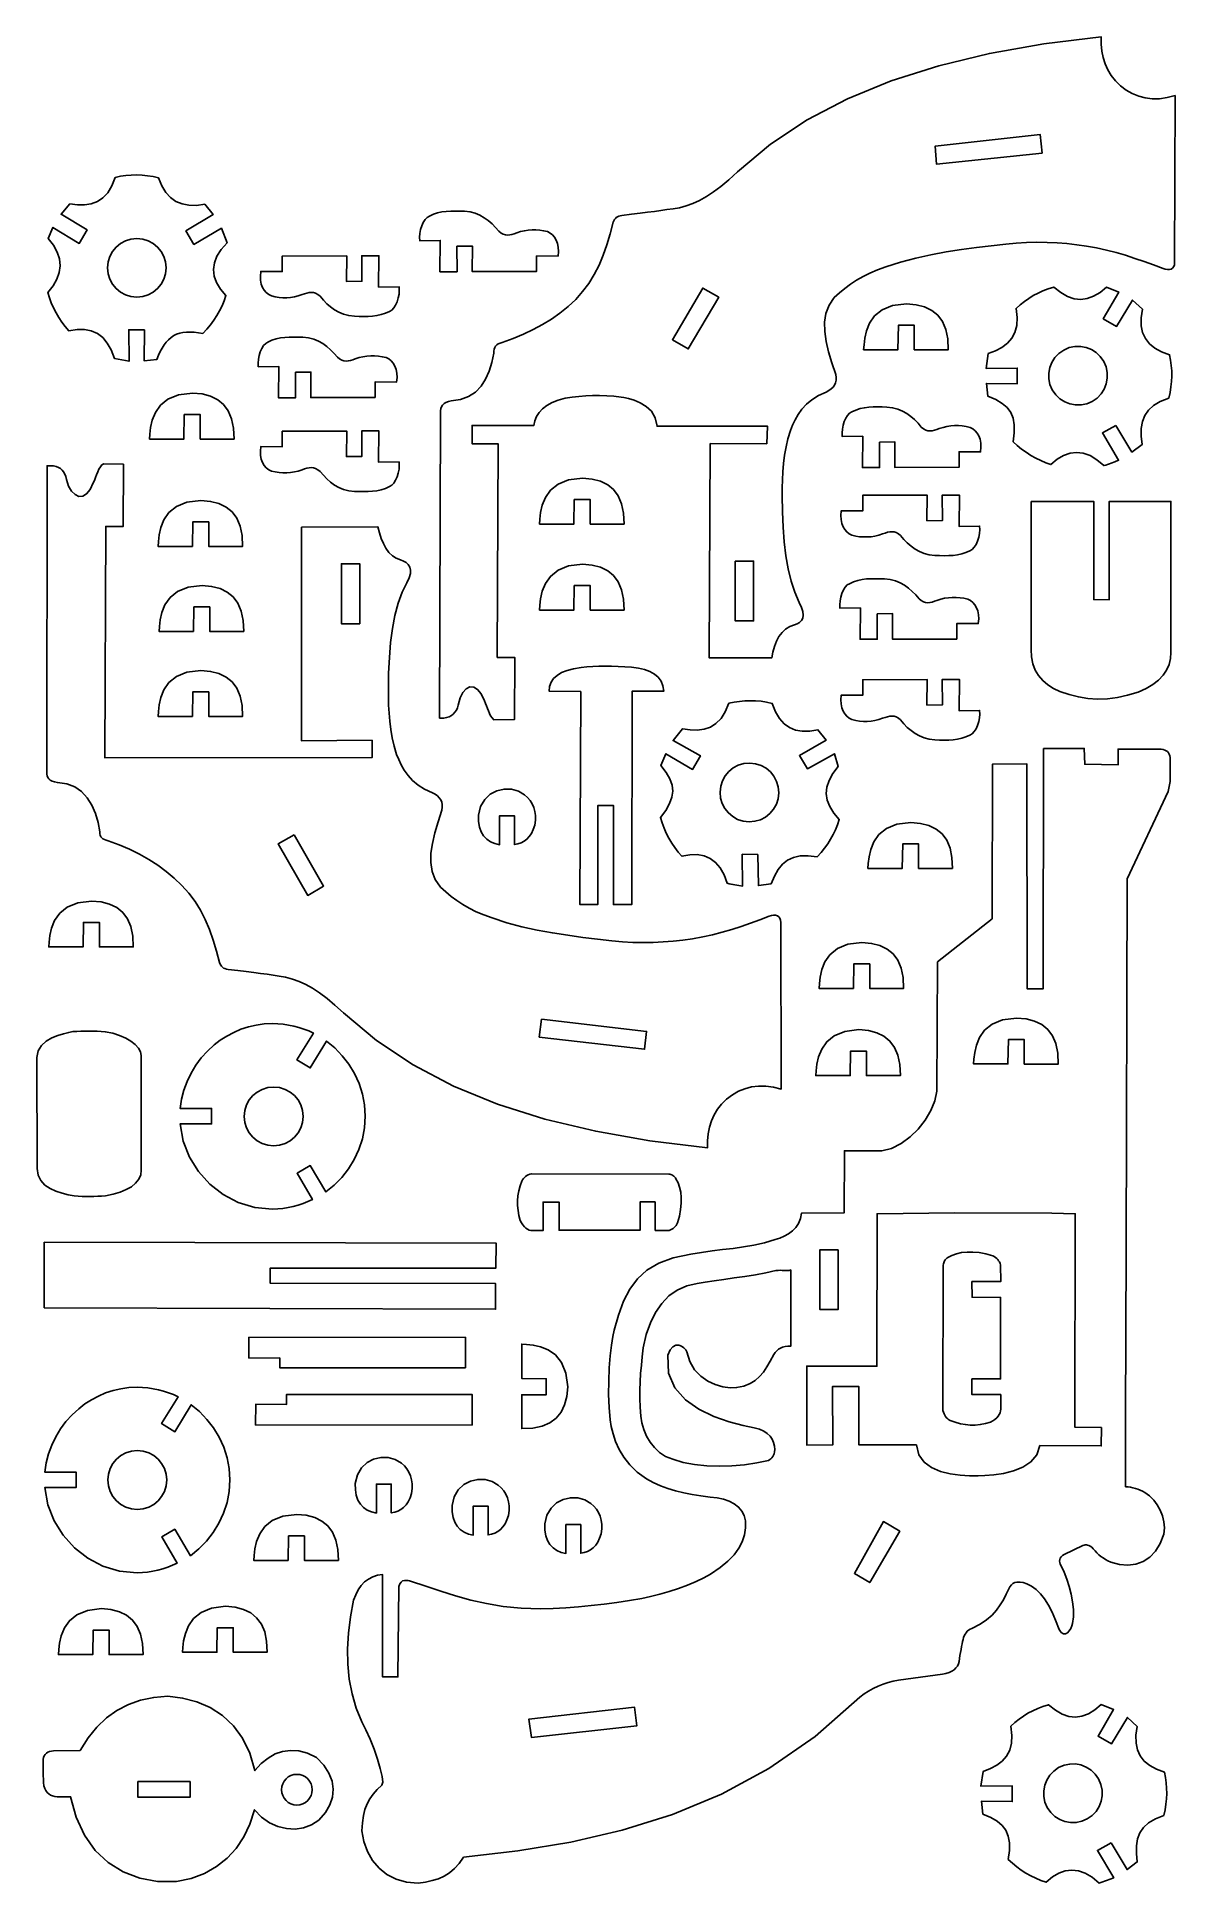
# Model space of a CAD drawing. Extents: x -114 to -18, y -79 to 77.
import ezdxf

# ---------------------------------------------------------------- set-up
doc = ezdxf.new("R2010")
doc.units = 0
doc.header["$MEASUREMENT"] = 0
doc.layers.add('CAMADA_1', color=7, linetype='CONTINUOUS')

msp = doc.modelspace()

# ---------------------------------------------------------------- linework, layer by layer
at = {"layer": 'CAMADA_1', "color": 250}
for points in [[(-17.9341, 72.3911), (-18.6072, 72.2211), (-19.2513, 72.1343), (-19.8675, 72.1283), (-20.4571, 72.201), (-21.0212, 72.3501), (-21.561, 72.5733), (-22.0778, 72.8682), (-22.5728, 73.2327), (-22.9912, 73.6507), (-23.3452, 74.0983), (-23.6362, 74.5751), (-23.8657, 75.0803), (-24.035, 75.6132), (-24.1456, 76.1732), (-24.1989, 76.7597), (-24.1962, 77.372), (-29.076, 76.7772), (-33.6735, 75.9663), (-37.9838, 74.9281), (-42.0019, 73.6512), (-45.7231, 72.1242), (-49.1424, 70.3358), (-52.2551, 68.2746), (-55.0562, 65.9292), (-55.7865, 65.265), (-56.4607, 64.7006), (-57.0903, 64.2267), (-57.6866, 63.834), (-58.2612, 63.5134), (-58.8255, 63.2554), (-59.3909, 63.0509), (-59.969, 62.8907), (-60.5062, 62.8037), (-61.0257, 62.7241), (-61.5467, 62.649), (-62.0886, 62.5757), (-62.6705, 62.501), (-63.3118, 62.4223), (-64.0317, 62.3367), (-64.8494, 62.2412), (-64.9927, 62.2123), (-65.118, 62.1712), (-65.227, 62.1178), (-65.3214, 62.0519), (-65.403, 61.9736), (-65.4734, 61.8827), (-65.5345, 61.7792), (-65.5879, 61.6629), (-65.8394, 60.6796), (-66.119, 59.7444), (-66.4337, 58.857), (-66.7901, 58.0165), (-67.195, 57.2225), (-67.6553, 56.4744), (-68.1776, 55.7716), (-68.7687, 55.1135), (-69.4172, 54.5018), (-70.0984, 53.9455), (-70.8149, 53.4389), (-71.5691, 52.9764), (-72.3634, 52.5524), (-73.2004, 52.1615), (-74.0825, 51.7981), (-75.0122, 51.4566), (-75.1854, 51.4045), (-75.3344, 51.335), (-75.4591, 51.2481), (-75.5596, 51.1441), (-75.6357, 51.0233), (-75.6872, 50.8858), (-75.7143, 50.7318), (-75.7166, 50.5615), (-75.8726, 49.7753), (-76.1002, 49.0333), (-76.4057, 48.3537), (-76.7955, 47.7544), (-77.2759, 47.2535), (-77.8531, 46.869), (-78.5334, 46.6188), (-79.3232, 46.5212), (-79.5665, 46.4605), (-79.769, 46.3781), (-79.9323, 46.2748), (-80.0582, 46.1516), (-80.1484, 46.0092), (-80.2045, 45.8487), (-80.2282, 45.6709), (-80.2211, 45.4767), (-80.3105, 19.6057), (-79.9627, 19.5992), (-79.7214, 19.6452), (-79.5048, 19.718), (-79.313, 19.8175), (-79.1461, 19.9437), (-79.0039, 20.0966), (-78.8865, 20.2762), (-78.7939, 20.4825), (-78.7261, 20.7155), (-78.56, 21.3157), (-78.3305, 21.7792), (-78.0533, 22.0948), (-77.7441, 22.2511), (-77.4187, 22.237), (-77.0928, 22.0411), (-76.7822, 21.6523), (-76.5026, 21.0591), (-76.4111, 20.854), (-76.3302, 20.6408), (-76.2537, 20.4244), (-76.175, 20.2096), (-76.0877, 20.0012), (-75.9854, 19.8041), (-75.8616, 19.6231), (-75.71, 19.463), (-73.9581, 19.4863), (-73.934, 24.75), (-75.4263, 24.7504), (-75.3467, 42.8681), (-77.5605, 42.8682), (-77.5497, 44.4204), (-72.3227, 44.4085), (-72.2456, 44.8175), (-72.0967, 45.1933), (-71.8751, 45.5357), (-71.58, 45.8441), (-71.2105, 46.1181), (-70.7659, 46.3574), (-70.245, 46.5616), (-69.6472, 46.7302), (-69.0762, 46.8203), (-68.5, 46.8898), (-67.9185, 46.9381), (-67.3315, 46.9643), (-66.7389, 46.9676), (-66.1402, 46.9472), (-65.5355, 46.9023), (-64.9244, 46.8321), (-64.6815, 46.7854), (-64.2937, 46.703), (-63.8136, 46.5653), (-63.2939, 46.3522), (-62.787, 46.044), (-62.3456, 45.6209), (-62.0222, 45.0629), (-61.8694, 44.3502), (-52.4871, 44.3588), (-52.5635, 42.8716), (-57.3569, 42.8797), (-57.4446, 24.7062), (-52.1469, 24.7054), (-52.053, 25.2057), (-51.9186, 25.6813), (-51.7429, 26.1231), (-51.5253, 26.5221), (-51.2649, 26.8692), (-50.9612, 27.1553), (-50.6134, 27.3713), (-50.2208, 27.5082), (-49.9841, 27.6015), (-49.7807, 27.7273), (-49.6208, 27.8899), (-49.5146, 28.0937), (-49.4721, 28.343), (-49.5035, 28.6421), (-49.619, 28.9955), (-49.8287, 29.4074), (-50.1959, 30.2746), (-50.5, 31.2275), (-50.7457, 32.2614), (-50.9373, 33.3715), (-51.0795, 34.5527), (-51.1766, 35.8006), (-51.2333, 37.11), (-51.2542, 38.4763), (-51.251, 39.1398), (-51.2342, 39.8155), (-51.1986, 40.5013), (-51.1392, 41.195), (-51.051, 41.8941), (-50.9289, 42.5967), (-50.7678, 43.3002), (-50.5627, 44.0027), (-50.3806, 44.4464), (-50.1651, 44.8997), (-49.9046, 45.3524), (-49.5876, 45.7945), (-49.2025, 46.2157), (-48.7379, 46.6059), (-48.1822, 46.9549), (-47.5238, 47.2526), (-47.2895, 47.3743), (-47.0933, 47.5152), (-46.9351, 47.6747), (-46.8149, 47.8523), (-46.7327, 48.0475), (-46.6886, 48.2597), (-46.6825, 48.4883), (-46.7145, 48.7329), (-47.0385, 49.7243), (-47.3162, 50.6638), (-47.5264, 51.5524), (-47.6483, 52.3911), (-47.661, 53.1809), (-47.5435, 53.9229), (-47.2748, 54.6181), (-46.8341, 55.2675), (-46.3897, 55.6646), (-45.9319, 56.0422), (-45.4528, 56.3995), (-44.9445, 56.7362), (-44.399, 57.0517), (-43.8082, 57.3454), (-43.1642, 57.617), (-42.4591, 57.8658), (-41.2069, 58.2742), (-39.9294, 58.6173), (-38.6368, 58.9041), (-37.3391, 59.1436), (-36.0466, 59.3446), (-34.7694, 59.5163), (-33.5175, 59.6674), (-32.3011, 59.8071), (-31.4082, 59.8924), (-30.5253, 59.9437), (-29.6528, 59.9629), (-28.791, 59.9514), (-27.9403, 59.9111), (-27.101, 59.8436), (-26.2737, 59.7508), (-25.4584, 59.6343), (-24.5997, 59.4806), (-23.763, 59.2965), (-22.9437, 59.0854), (-22.1375, 58.8502), (-21.3398, 58.5941), (-20.5463, 58.3202), (-19.7525, 58.0316), (-18.954, 57.7315), (-18.7671, 57.6687), (-18.5864, 57.6388), (-18.4181, 57.6439), (-18.2684, 57.686), (-18.1436, 57.7674), (-18.0496, 57.8902), (-17.9929, 58.0564), (-17.9795, 58.2683), (-17.9341, 72.3911), (-17.9341, 72.3911)], [(-38.155, 66.5738), (-38.2913, 68.1071), (-29.3642, 69.0839), (-29.2165, 67.5279), (-38.155, 66.5738), (-38.155, 66.5738)], [(-105.3249, 52.5319), (-106.6753, 52.5331), (-106.6389, 49.8709), (-107.8836, 50.1072), (-108.1572, 50.8223), (-108.4902, 51.4096), (-108.8829, 51.873), (-109.3357, 52.216), (-109.8489, 52.4425), (-110.4228, 52.5563), (-111.0577, 52.5609), (-111.754, 52.4601), (-112.0575, 52.8104), (-112.3389, 53.1797), (-112.5981, 53.5664), (-112.8347, 53.9689), (-113.0482, 54.3856), (-113.2385, 54.8147), (-113.4051, 55.2546), (-113.5478, 55.7036), (-113.087, 56.2699), (-112.7587, 56.835), (-112.5618, 57.4005), (-112.4949, 57.9681), (-112.557, 58.5393), (-112.7469, 59.1158), (-113.0634, 59.6991), (-113.5054, 60.2909), (-113.097, 61.2165), (-110.8643, 59.8567), (-110.2112, 61.0098), (-112.4158, 62.3375), (-111.6678, 63.2243), (-111.0201, 63.1336), (-110.4121, 63.1267), (-109.8477, 63.2146), (-109.3306, 63.4083), (-108.8646, 63.7186), (-108.4536, 64.1565), (-108.1013, 64.7329), (-107.8116, 65.4588), (-107.3598, 65.5496), (-106.9085, 65.615), (-106.4563, 65.6542), (-106.0019, 65.666), (-105.544, 65.6496), (-105.0813, 65.604), (-104.6125, 65.5281), (-104.1361, 65.421), (-103.853, 64.7482), (-103.515, 64.1927), (-103.12, 63.7517), (-102.6662, 63.4228), (-102.1516, 63.2034), (-101.5742, 63.0908), (-100.9321, 63.0826), (-100.2233, 63.1762), (-99.5127, 62.3061), (-101.8211, 60.9192), (-101.1418, 59.7753), (-98.8154, 61.1481), (-98.3355, 59.9028), (-98.8349, 59.338), (-99.1916, 58.7749), (-99.4072, 58.2135), (-99.4835, 57.6538), (-99.4219, 57.0957), (-99.2242, 56.5393), (-98.8919, 55.9845), (-98.4267, 55.4312), (-98.5781, 54.9926), (-98.7579, 54.5654), (-98.9654, 54.1492), (-99.2, 53.744), (-99.4611, 53.3494), (-99.7481, 52.9651), (-100.0602, 52.591), (-100.3971, 52.2268), (-100.7693, 52.2852), (-101.1229, 52.3231), (-101.4581, 52.339), (-101.7749, 52.3316), (-102.0734, 52.2995), (-102.3536, 52.2412), (-102.6158, 52.1554), (-102.8598, 52.0405), (-103.0861, 51.882), (-103.2959, 51.6976), (-103.4905, 51.4868), (-103.6713, 51.2493), (-103.8398, 50.9846), (-103.9974, 50.6923), (-104.1454, 50.372), (-104.2853, 50.0233), (-105.3657, 49.9084), (-105.3249, 52.5319), (-105.3249, 52.5319)], [(-78.8408, 59.624), (-77.5288, 59.636), (-77.5467, 57.4712), (-72.0853, 57.4802), (-72.0853, 58.7953), (-70.2598, 58.7863), (-70.2271, 59.1817), (-70.2443, 59.5395), (-70.3071, 59.859), (-70.4113, 60.1396), (-70.5525, 60.3809), (-70.7267, 60.5822), (-70.9296, 60.7429), (-71.157, 60.8626), (-71.4836, 60.9365), (-71.8102, 60.9867), (-72.1367, 61.0125), (-72.4633, 61.0134), (-72.7898, 60.9888), (-73.1164, 60.9381), (-73.4429, 60.8607), (-73.7695, 60.756), (-73.9774, 60.679), (-74.1753, 60.6178), (-74.3656, 60.5779), (-74.5508, 60.5649), (-74.7331, 60.5843), (-74.915, 60.6419), (-75.0989, 60.7429), (-75.2871, 60.8932), (-75.5662, 61.2185), (-75.8618, 61.5221), (-76.1779, 61.7986), (-76.5185, 62.043), (-76.8877, 62.2497), (-77.2895, 62.4136), (-77.7279, 62.5294), (-78.2068, 62.5917), (-78.5978, 62.5966), (-78.9852, 62.6005), (-79.368, 62.5957), (-79.745, 62.5746), (-80.1153, 62.5294), (-80.4778, 62.4526), (-80.8315, 62.3364), (-81.1752, 62.1732), (-81.3676, 62.0661), (-81.542, 61.8831), (-81.6946, 61.6402), (-81.8214, 61.3534), (-81.9189, 61.039), (-81.9831, 60.7128), (-82.0102, 60.3909), (-81.9964, 60.0894), (-80.255, 60.1164), (-80.282, 57.4592), (-78.8288, 57.4592), (-78.8408, 59.624), (-78.8408, 59.624)], [(-108.4761, 57.7906), (-108.425, 58.2929), (-108.2793, 58.7606), (-108.0492, 59.1838), (-107.7444, 59.5525), (-107.3753, 59.8566), (-106.9517, 60.0861), (-106.4837, 60.2309), (-105.9814, 60.2812), (-105.4791, 60.2301), (-105.0114, 60.0845), (-104.5882, 59.8542), (-104.2195, 59.5496), (-103.9154, 59.1804), (-103.6859, 58.7568), (-103.5411, 58.2888), (-103.4908, 57.7865), (-103.5419, 57.2842), (-103.6875, 56.8165), (-103.9178, 56.3932), (-104.2225, 56.0246), (-104.5916, 55.7205), (-105.0152, 55.491), (-105.4832, 55.3462), (-105.9855, 55.2959), (-106.4878, 55.347), (-106.9555, 55.4927), (-107.3787, 55.7228), (-107.7474, 56.0275), (-108.0515, 56.3967), (-108.281, 56.8203), (-108.4258, 57.2883), (-108.4761, 57.7906), (-108.4761, 57.7906)], [(-86.8943, 56.6487), (-88.2064, 56.6367), (-88.1884, 58.8014), (-93.6498, 58.7924), (-93.6498, 57.4773), (-95.4754, 57.4864), (-95.508, 57.0909), (-95.4908, 56.7331), (-95.4281, 56.4136), (-95.3239, 56.133), (-95.1826, 55.8917), (-95.0084, 55.6905), (-94.8055, 55.5297), (-94.5781, 55.41), (-94.2515, 55.3361), (-93.925, 55.286), (-93.5984, 55.2601), (-93.2719, 55.2592), (-92.9453, 55.2838), (-92.6188, 55.3345), (-92.2922, 55.4119), (-91.9657, 55.5167), (-91.7577, 55.5937), (-91.5598, 55.6549), (-91.3695, 55.6948), (-91.1844, 55.7078), (-91.002, 55.6883), (-90.8201, 55.6308), (-90.6363, 55.5297), (-90.4481, 55.3795), (-90.169, 55.0542), (-89.8734, 54.7505), (-89.5573, 54.474), (-89.2166, 54.2297), (-88.8474, 54.0229), (-88.4456, 53.859), (-88.0073, 53.7433), (-87.5283, 53.6809), (-87.1373, 53.676), (-86.75, 53.6721), (-86.3672, 53.6769), (-85.9901, 53.6981), (-85.6198, 53.7432), (-85.2573, 53.82), (-84.9037, 53.9362), (-84.56, 54.0994), (-84.3675, 54.2065), (-84.1931, 54.3896), (-84.0406, 54.6325), (-83.9137, 54.9192), (-83.8163, 55.2336), (-83.7521, 55.5598), (-83.725, 55.8817), (-83.7387, 56.1833), (-85.4801, 56.1563), (-85.4531, 58.8134), (-86.9063, 58.8134), (-86.8943, 56.6487), (-86.8943, 56.6487)], [(-59.2214, 50.9081), (-60.5642, 51.694), (-57.9881, 56.0674), (-56.6401, 55.2886), (-59.2214, 50.9081), (-59.2214, 50.9081)], [(-22.9499, 44.4316), (-24.0987, 43.7868), (-22.7305, 41.4675), (-23.0301, 41.3459), (-23.3424, 41.226), (-23.501, 41.1693), (-23.66, 41.1165), (-23.8185, 41.0685), (-23.9754, 41.0266), (-24.5646, 41.5165), (-25.1469, 41.8624), (-25.7216, 42.0677), (-26.288, 42.1358), (-26.8457, 42.0702), (-27.3938, 41.8744), (-27.9319, 41.5519), (-28.4592, 41.1061), (-28.8974, 41.2638), (-29.3301, 41.4473), (-29.7548, 41.6559), (-30.1688, 41.8887), (-30.5696, 42.1451), (-30.9546, 42.4242), (-31.3213, 42.7253), (-31.667, 43.0474), (-31.5709, 43.8075), (-31.5689, 44.4642), (-31.666, 45.0297), (-31.867, 45.5157), (-32.1771, 45.9342), (-32.6012, 46.2973), (-33.1443, 46.6169), (-33.8113, 46.9049), (-33.9352, 47.9842), (-31.3127, 47.9532), (-31.3231, 49.2886), (-33.967, 49.2539), (-33.7753, 50.5157), (-33.1622, 50.7514), (-32.62, 51.0411), (-32.1588, 51.3926), (-31.7887, 51.8135), (-31.5201, 52.3114), (-31.3631, 52.8942), (-31.3279, 53.5693), (-31.4248, 54.3446), (-31.0755, 54.6459), (-30.7167, 54.9288), (-30.3459, 55.1918), (-29.9607, 55.4333), (-29.5588, 55.6518), (-29.1376, 55.8458), (-28.6947, 56.0137), (-28.2278, 56.154), (-27.6316, 55.6876), (-27.0527, 55.3589), (-26.4876, 55.1657), (-25.9329, 55.1057), (-25.3853, 55.1764), (-24.8413, 55.3757), (-24.2975, 55.701), (-23.7506, 56.1501), (-22.7067, 55.7352), (-24.0274, 53.4678), (-22.8888, 52.8207), (-21.5344, 55.0622), (-20.7102, 54.2852), (-20.8149, 53.5432), (-20.8064, 52.8833), (-20.6851, 52.3015), (-20.4516, 51.7938), (-20.1063, 51.3561), (-19.6496, 50.9844), (-19.0822, 50.6745), (-18.4045, 50.4224), (-18.3195, 49.9687), (-18.2582, 49.5166), (-18.2221, 49.0643), (-18.2127, 48.6101), (-18.2317, 48.1523), (-18.2805, 47.6892), (-18.3607, 47.2191), (-18.474, 46.7404), (-19.1854, 46.4476), (-19.7534, 46.1066), (-20.1883, 45.7132), (-20.5004, 45.263), (-20.6999, 44.7517), (-20.7973, 44.175), (-20.8027, 43.5286), (-20.7266, 42.8082), (-21.5937, 42.1615), (-22.9499, 44.4316), (-22.9499, 44.4316)], [(-41.4329, 50.8432), (-44.346, 50.8432), (-44.3159, 51.261), (-44.2516, 51.8142), (-44.1093, 52.4451), (-43.8455, 53.0957), (-43.4168, 53.7083), (-42.7794, 54.225), (-41.8899, 54.588), (-40.7046, 54.7395), (-39.8927, 54.6614), (-39.1789, 54.4767), (-38.5669, 54.1801), (-38.0608, 53.7665), (-37.6644, 53.231), (-37.3815, 52.5684), (-37.2161, 51.7735), (-37.1719, 50.8414), (-40.0492, 50.8414), (-40.0492, 52.9188), (-41.3965, 52.9188), (-41.4329, 50.8432), (-41.4329, 50.8432)], [(-92.5325, 48.9425), (-91.2204, 48.9545), (-91.2384, 46.7898), (-85.777, 46.7988), (-85.777, 48.1138), (-83.9515, 48.1048), (-83.9188, 48.5003), (-83.936, 48.8581), (-83.9987, 49.1776), (-84.1029, 49.4582), (-84.2442, 49.6994), (-84.4184, 49.9007), (-84.6213, 50.0615), (-84.8487, 50.1812), (-85.1753, 50.2551), (-85.5018, 50.3052), (-85.8284, 50.3311), (-86.1549, 50.332), (-86.4815, 50.3074), (-86.808, 50.2567), (-87.1346, 50.1792), (-87.4612, 50.0745), (-87.6691, 49.9975), (-87.867, 49.9363), (-88.0573, 49.8964), (-88.2425, 49.8834), (-88.4248, 49.9029), (-88.6067, 49.9604), (-88.7905, 50.0615), (-88.9788, 50.2117), (-89.2578, 50.537), (-89.5534, 50.8406), (-89.8696, 51.1172), (-90.2102, 51.3615), (-90.5794, 51.5683), (-90.9812, 51.7322), (-91.4195, 51.8479), (-91.8985, 51.9103), (-92.2895, 51.9152), (-92.6769, 51.9191), (-93.0596, 51.9143), (-93.4367, 51.8931), (-93.807, 51.848), (-94.1695, 51.7711), (-94.5231, 51.655), (-94.8669, 51.4918), (-95.0593, 51.3846), (-95.2337, 51.2016), (-95.3862, 50.9587), (-95.5131, 50.672), (-95.6105, 50.3575), (-95.6747, 50.0313), (-95.7018, 49.7095), (-95.6881, 49.4079), (-93.9467, 49.4349), (-93.9737, 46.7777), (-92.5205, 46.7777), (-92.5325, 48.9425), (-92.5325, 48.9425)], [(-28.3446, 47.4319), (-28.5441, 47.8956), (-28.6442, 48.3751), (-28.6487, 48.8569), (-28.5617, 49.3272), (-28.3869, 49.7724), (-28.1283, 50.1789), (-27.7897, 50.5329), (-27.3752, 50.821), (-26.9115, 51.0206), (-26.4319, 51.1207), (-25.9501, 51.1252), (-25.4798, 51.0382), (-25.0347, 50.8634), (-24.6282, 50.6048), (-24.2741, 50.2662), (-23.986, 49.8516), (-23.7865, 49.3879), (-23.6864, 48.9084), (-23.6818, 48.4266), (-23.7689, 47.9563), (-23.9437, 47.5111), (-24.2023, 47.1046), (-24.5408, 46.7506), (-24.9554, 46.4625), (-25.4191, 46.2629), (-25.8986, 46.1628), (-26.3804, 46.1583), (-26.8507, 46.2453), (-27.2959, 46.4201), (-27.7024, 46.6787), (-28.0565, 47.0173), (-28.3446, 47.4319), (-28.3446, 47.4319)], [(-101.9967, 43.2727), (-104.9098, 43.2727), (-104.8797, 43.6905), (-104.8153, 44.2437), (-104.6731, 44.8746), (-104.4093, 45.5252), (-103.9805, 46.1378), (-103.3432, 46.6545), (-102.4537, 47.0176), (-101.2684, 47.169), (-100.4565, 47.0909), (-99.7426, 46.9062), (-99.1307, 46.6096), (-98.6246, 46.1961), (-98.2282, 45.6606), (-97.9453, 44.9979), (-97.7798, 44.2031), (-97.7357, 43.2709), (-100.6129, 43.2709), (-100.6129, 45.3483), (-101.9603, 45.3483), (-101.9967, 43.2727), (-101.9967, 43.2727)], [(-43.0095, 43.0192), (-41.6974, 43.0312), (-41.7154, 40.8664), (-36.2539, 40.8754), (-36.2539, 42.1905), (-34.4284, 42.1815), (-34.3958, 42.577), (-34.4129, 42.9347), (-34.4757, 43.2542), (-34.5799, 43.5349), (-34.7212, 43.7761), (-34.8953, 43.9774), (-35.0983, 44.1381), (-35.3257, 44.2578), (-35.6522, 44.3317), (-35.9788, 44.3819), (-36.3053, 44.4077), (-36.6319, 44.4086), (-36.9584, 44.384), (-37.285, 44.3333), (-37.6116, 44.2559), (-37.9381, 44.1512), (-38.146, 44.0742), (-38.344, 44.013), (-38.5343, 43.9731), (-38.7194, 43.9601), (-38.9017, 43.9795), (-39.0836, 44.0371), (-39.2675, 44.1382), (-39.4557, 44.2884), (-39.7348, 44.6137), (-40.0304, 44.9173), (-40.3465, 45.1939), (-40.6872, 45.4382), (-41.0564, 45.6449), (-41.4581, 45.8088), (-41.8965, 45.9246), (-42.3754, 45.9869), (-42.7664, 45.9919), (-43.1538, 45.9957), (-43.5366, 45.9909), (-43.9137, 45.9698), (-44.2839, 45.9247), (-44.6464, 45.8478), (-45.0001, 45.7316), (-45.3438, 45.5685), (-45.5362, 45.4613), (-45.7106, 45.2783), (-45.8632, 45.0354), (-45.9901, 44.7487), (-46.0875, 44.4342), (-46.1517, 44.108), (-46.1788, 43.7861), (-46.165, 43.4846), (-44.4236, 43.5116), (-44.4506, 40.8544), (-42.9974, 40.8544), (-43.0095, 43.0192), (-43.0095, 43.0192)], [(-86.8943, 41.7918), (-88.2064, 41.7797), (-88.1884, 43.9445), (-93.6498, 43.9355), (-93.6498, 42.6204), (-95.4754, 42.6295), (-95.508, 42.234), (-95.4908, 41.8762), (-95.4281, 41.5567), (-95.3239, 41.2761), (-95.1826, 41.0348), (-95.0084, 40.8335), (-94.8055, 40.6728), (-94.5781, 40.5531), (-94.2515, 40.4792), (-93.925, 40.429), (-93.5984, 40.4032), (-93.2719, 40.4023), (-92.9453, 40.4269), (-92.6188, 40.4776), (-92.2922, 40.555), (-91.9657, 40.6598), (-91.7577, 40.7367), (-91.5598, 40.798), (-91.3695, 40.8378), (-91.1844, 40.8508), (-91.002, 40.8314), (-90.8201, 40.7739), (-90.6363, 40.6728), (-90.4481, 40.5226), (-90.169, 40.1973), (-89.8734, 39.8936), (-89.5573, 39.6171), (-89.2166, 39.3727), (-88.8474, 39.166), (-88.4456, 39.0021), (-88.0073, 38.8864), (-87.5283, 38.824), (-87.1373, 38.8191), (-86.75, 38.8152), (-86.3672, 38.82), (-85.9901, 38.8411), (-85.6198, 38.8863), (-85.2573, 38.9631), (-84.9037, 39.0793), (-84.56, 39.2425), (-84.3675, 39.3496), (-84.1931, 39.5327), (-84.0406, 39.7755), (-83.9137, 40.0623), (-83.8163, 40.3767), (-83.7521, 40.7029), (-83.725, 41.0248), (-83.7387, 41.3264), (-85.4801, 41.2993), (-85.4531, 43.9565), (-86.9063, 43.9565), (-86.8943, 41.7918), (-86.8943, 41.7918)], [(-51.3317, -11.8609), (-52.0048, -11.6909), (-52.6489, -11.6041), (-53.2651, -11.5981), (-53.8547, -11.6708), (-54.4188, -11.8199), (-54.9587, -12.0431), (-55.4754, -12.338), (-55.9704, -12.7025), (-56.3888, -13.1205), (-56.7428, -13.5681), (-57.0338, -14.0449), (-57.2633, -14.5501), (-57.4327, -15.083), (-57.5432, -15.643), (-57.5965, -16.2295), (-57.5938, -16.8418), (-62.4737, -16.2469), (-67.0711, -15.436), (-71.3814, -14.3979), (-75.3995, -13.121), (-79.1207, -11.594), (-82.5401, -9.8056), (-85.6527, -7.7444), (-88.4538, -5.399), (-89.1841, -4.7348), (-89.8584, -4.1704), (-90.4879, -3.6965), (-91.0842, -3.3038), (-91.6588, -2.9831), (-92.2231, -2.7252), (-92.7886, -2.5207), (-93.3666, -2.3605), (-93.9038, -2.2735), (-94.4233, -2.1939), (-94.9443, -2.1188), (-95.4862, -2.0454), (-96.0681, -1.9708), (-96.7094, -1.8921), (-97.4293, -1.8065), (-98.247, -1.711), (-98.3903, -1.6821), (-98.5156, -1.641), (-98.6246, -1.5876), (-98.719, -1.5217), (-98.8006, -1.4434), (-98.871, -1.3525), (-98.9321, -1.249), (-98.9855, -1.1327), (-99.237, -0.1494), (-99.5167, 0.7857), (-99.8313, 1.6732), (-100.1877, 2.5136), (-100.5927, 3.3076), (-101.0529, 4.0557), (-101.5752, 4.7585), (-102.1663, 5.4166), (-102.8148, 6.034), (-103.4961, 6.6056), (-104.2125, 7.1339), (-104.9667, 7.6211), (-105.7611, 8.0698), (-106.5981, 8.4823), (-107.4801, 8.8609), (-108.4098, 9.2082), (-108.583, 9.2545), (-108.732, 9.3088), (-108.8568, 9.3741), (-108.9572, 9.4533), (-109.0333, 9.5495), (-109.0848, 9.6654), (-109.1119, 9.8041), (-109.1143, 9.9686), (-109.2702, 10.7607), (-109.4978, 11.5178), (-109.8033, 12.2191), (-110.1932, 12.8431), (-110.6735, 13.3687), (-111.2507, 13.7748), (-111.9311, 14.0402), (-112.7208, 14.1437), (-112.9641, 14.1986), (-113.1666, 14.2657), (-113.3299, 14.3474), (-113.4559, 14.446), (-113.546, 14.5635), (-113.6021, 14.7025), (-113.6258, 14.865), (-113.6187, 15.0534), (-113.5958, 40.9994), (-113.0607, 40.9871), (-112.825, 40.9403), (-112.6233, 40.8654), (-112.4525, 40.7628), (-112.3096, 40.6332), (-112.1915, 40.4769), (-112.0951, 40.2943), (-112.0174, 40.0858), (-111.9552, 39.8521), (-111.7695, 39.2878), (-111.5218, 38.8521), (-111.2289, 38.556), (-110.9076, 38.4101), (-110.5748, 38.4253), (-110.2473, 38.6124), (-109.9419, 38.9824), (-109.6755, 39.5459), (-109.5799, 39.7603), (-109.4885, 39.9964), (-109.3969, 40.2419), (-109.3011, 40.4844), (-109.1966, 40.7117), (-109.0793, 40.9115), (-108.9449, 41.0715), (-108.7892, 41.1794), (-107.131, 41.1374), (-107.1312, 35.8645), (-108.6218, 35.8674), (-108.7068, 16.2495), (-86.0195, 16.2723), (-86.0284, 17.7259), (-92.0344, 17.6841), (-92.0211, 35.7902), (-85.5446, 35.8248), (-85.4184, 35.3244), (-85.2625, 34.8488), (-85.0754, 34.407), (-84.8555, 34.008), (-84.6014, 33.6609), (-84.3115, 33.3748), (-83.9844, 33.1588), (-83.6184, 33.0219), (-83.3759, 32.9271), (-83.1573, 32.7975), (-82.9758, 32.6295), (-82.8448, 32.4196), (-82.7776, 32.1641), (-82.7875, 31.8596), (-82.8877, 31.5024), (-83.0916, 31.089), (-83.4936, 30.2716), (-83.8266, 29.3452), (-84.0956, 28.3197), (-84.3055, 27.205), (-84.4611, 26.0111), (-84.5674, 24.748), (-84.6294, 23.4255), (-84.6518, 22.0538), (-84.6487, 21.3903), (-84.6318, 20.7146), (-84.5962, 20.0288), (-84.5369, 19.3352), (-84.4486, 18.636), (-84.3265, 17.9334), (-84.1654, 17.2299), (-83.9603, 16.5274), (-83.7783, 16.0837), (-83.5627, 15.6304), (-83.3022, 15.1777), (-82.9852, 14.7357), (-82.6001, 14.3144), (-82.1355, 13.9243), (-81.5798, 13.5752), (-80.9215, 13.2775), (-80.6872, 13.1558), (-80.4909, 13.0149), (-80.3327, 12.8554), (-80.2125, 12.6778), (-80.1303, 12.4826), (-80.0862, 12.2704), (-80.0801, 12.0418), (-80.1121, 11.7972), (-80.4362, 10.8058), (-80.7138, 9.8663), (-80.924, 8.9778), (-81.046, 8.139), (-81.0587, 7.3492), (-80.9411, 6.6072), (-80.6725, 5.912), (-80.2317, 5.2627), (-79.7873, 4.8655), (-79.3295, 4.488), (-78.8505, 4.1306), (-78.3421, 3.7939), (-77.7966, 3.4784), (-77.2058, 3.1847), (-76.5618, 2.9131), (-75.8567, 2.6643), (-74.6045, 2.2559), (-73.3271, 1.9128), (-72.0344, 1.626), (-70.7368, 1.3865), (-69.4442, 1.1855), (-68.167, 1.0138), (-66.9151, 0.8627), (-65.6988, 0.723), (-64.8058, 0.6377), (-63.9229, 0.5864), (-63.0504, 0.5672), (-62.1886, 0.5787), (-61.3379, 0.619), (-60.4987, 0.6865), (-59.6713, 0.7793), (-58.8561, 0.8958), (-57.9973, 1.0496), (-57.1606, 1.2336), (-56.3413, 1.4447), (-55.5351, 1.6799), (-54.7375, 1.936), (-53.9439, 2.2099), (-53.1501, 2.4985), (-52.3516, 2.7986), (-52.1647, 2.8614), (-51.984, 2.8913), (-51.8158, 2.8863), (-51.6661, 2.8441), (-51.5412, 2.7627), (-51.4472, 2.6399), (-51.3905, 2.4737), (-51.3771, 2.2618), (-51.3317, -11.8609), (-51.3317, -11.8609)], [(-68.9209, 36.0627), (-71.834, 36.0627), (-71.804, 36.4805), (-71.7396, 37.0337), (-71.5973, 37.6646), (-71.3336, 38.3153), (-70.9048, 38.9278), (-70.2674, 39.4446), (-69.3779, 39.8076), (-68.1926, 39.959), (-67.3807, 39.881), (-66.6669, 39.6962), (-66.055, 39.3996), (-65.5489, 38.9861), (-65.1525, 38.4506), (-64.8696, 37.7879), (-64.7041, 36.9931), (-64.6599, 36.0609), (-67.5372, 36.0609), (-67.5372, 38.1383), (-68.8845, 38.1383), (-68.9209, 36.0627), (-68.9209, 36.0627)], [(-101.2757, 34.1701), (-104.1888, 34.1701), (-104.1587, 34.5879), (-104.0943, 35.1411), (-103.9521, 35.772), (-103.6883, 36.4226), (-103.2595, 37.0352), (-102.6222, 37.552), (-101.7327, 37.915), (-100.5474, 38.0664), (-99.7355, 37.9884), (-99.0216, 37.8036), (-98.4097, 37.507), (-97.9036, 37.0935), (-97.5072, 36.558), (-97.2243, 35.8953), (-97.0588, 35.1005), (-97.0147, 34.1683), (-99.8919, 34.1683), (-99.8919, 36.2457), (-101.2393, 36.2457), (-101.2757, 34.1701), (-101.2757, 34.1701)], [(-37.6625, 36.3539), (-38.9746, 36.3419), (-38.9566, 38.5067), (-44.418, 38.4977), (-44.418, 37.1826), (-46.2435, 37.1916), (-46.2762, 36.7961), (-46.259, 36.4384), (-46.1962, 36.1189), (-46.0921, 35.8382), (-45.9508, 35.597), (-45.7766, 35.3957), (-45.5737, 35.235), (-45.3463, 35.1153), (-45.0197, 35.0414), (-44.6932, 34.9912), (-44.3666, 34.9654), (-44.0401, 34.9645), (-43.7135, 34.9891), (-43.3869, 35.0398), (-43.0604, 35.1172), (-42.7338, 35.2219), (-42.5259, 35.2989), (-42.328, 35.3601), (-42.1377, 35.4), (-41.9525, 35.413), (-41.7702, 35.3936), (-41.5883, 35.336), (-41.4045, 35.2349), (-41.2162, 35.0847), (-40.9372, 34.7594), (-40.6416, 34.4558), (-40.3254, 34.1792), (-39.9848, 33.9349), (-39.6156, 33.7282), (-39.2138, 33.5643), (-38.7755, 33.4485), (-38.2965, 33.3862), (-37.9055, 33.3812), (-37.5181, 33.3774), (-37.1354, 33.3822), (-36.7583, 33.4033), (-36.388, 33.4484), (-36.0255, 33.5253), (-35.6719, 33.6415), (-35.3281, 33.8046), (-35.1357, 33.9118), (-34.9613, 34.0948), (-34.8088, 34.3377), (-34.6819, 34.6244), (-34.5845, 34.9389), (-34.5203, 35.2651), (-34.4932, 35.587), (-34.5069, 35.8885), (-36.2483, 35.8615), (-36.2213, 38.5187), (-37.6745, 38.5187), (-37.6625, 36.3539), (-37.6625, 36.3539)], [(-30.1463, 37.9708), (-24.832, 37.9765), (-24.8319, 29.656), (-23.5145, 29.648), (-23.5197, 37.9779), (-18.2884, 37.9835), (-18.2884, 25.1773), (-18.328, 24.6498), (-18.4495, 24.1505), (-18.656, 23.6805), (-18.9507, 23.241), (-19.3369, 22.833), (-19.8177, 22.4576), (-20.3965, 22.116), (-21.0763, 21.8092), (-21.9586, 21.5415), (-22.8248, 21.3551), (-23.6754, 21.2488), (-24.5106, 21.2211), (-25.3305, 21.2709), (-26.1356, 21.3969), (-26.926, 21.5978), (-27.702, 21.8723), (-28.2436, 22.1261), (-28.7279, 22.4331), (-29.1499, 22.794), (-29.5045, 23.2094), (-29.7865, 23.68), (-29.9908, 24.2065), (-30.1124, 24.7895), (-30.1463, 25.4296), (-30.1463, 37.9708), (-30.1463, 37.9708)], [(-55.2407, 32.9167), (-53.6767, 32.9167), (-53.6767, 27.8406), (-55.2407, 27.8406), (-55.2407, 32.9167), (-55.2407, 32.9167)], [(-88.6384, 27.6134), (-87.0743, 27.6134), (-87.0743, 32.6895), (-88.6384, 32.6895), (-88.6384, 27.6134), (-88.6384, 27.6134)], [(-68.9209, 28.7627), (-71.834, 28.7627), (-71.804, 29.1804), (-71.7396, 29.7336), (-71.5973, 30.3645), (-71.3336, 31.0152), (-70.9048, 31.6277), (-70.2674, 32.1445), (-69.3779, 32.5075), (-68.1926, 32.659), (-67.3807, 32.5809), (-66.6669, 32.3961), (-66.055, 32.0995), (-65.5489, 31.686), (-65.1525, 31.1505), (-64.8696, 30.4879), (-64.7041, 29.693), (-64.6599, 28.7608), (-67.5372, 28.7608), (-67.5372, 30.8383), (-68.8845, 30.8383), (-68.9209, 28.7627), (-68.9209, 28.7627)], [(-43.2036, 28.4536), (-41.8915, 28.4656), (-41.9095, 26.3008), (-36.448, 26.3098), (-36.448, 27.6249), (-34.6225, 27.6159), (-34.5899, 28.0114), (-34.6071, 28.3691), (-34.6698, 28.6886), (-34.774, 28.9693), (-34.9153, 29.2105), (-35.0895, 29.4118), (-35.2924, 29.5725), (-35.5198, 29.6922), (-35.8463, 29.7661), (-36.1729, 29.8163), (-36.4995, 29.8421), (-36.826, 29.843), (-37.1526, 29.8184), (-37.4791, 29.7677), (-37.8057, 29.6903), (-38.1322, 29.5856), (-38.3401, 29.5086), (-38.5381, 29.4474), (-38.7284, 29.4075), (-38.9135, 29.3945), (-39.0959, 29.4139), (-39.2778, 29.4715), (-39.4616, 29.5726), (-39.6498, 29.7228), (-39.9289, 30.0481), (-40.2245, 30.3517), (-40.5406, 30.6283), (-40.8813, 30.8726), (-41.2505, 31.0793), (-41.6523, 31.2432), (-42.0906, 31.359), (-42.5695, 31.4213), (-42.9606, 31.4263), (-43.3479, 31.4301), (-43.7307, 31.4253), (-44.1078, 31.4042), (-44.4781, 31.3591), (-44.8406, 31.2822), (-45.1942, 31.166), (-45.5379, 31.0029), (-45.7304, 30.8957), (-45.9048, 30.7127), (-46.0573, 30.4698), (-46.1842, 30.1831), (-46.2816, 29.8686), (-46.3458, 29.5424), (-46.3729, 29.2205), (-46.3592, 28.919), (-44.6177, 28.946), (-44.6447, 26.2888), (-43.1916, 26.2888), (-43.2036, 28.4536), (-43.2036, 28.4536)], [(-101.1855, 26.9602), (-104.0987, 26.9602), (-104.0686, 27.3779), (-104.0042, 27.9312), (-103.8619, 28.562), (-103.5982, 29.2127), (-103.1694, 29.8252), (-102.532, 30.342), (-101.6425, 30.705), (-100.4573, 30.8565), (-99.6454, 30.7784), (-98.9315, 30.5936), (-98.3196, 30.297), (-97.8135, 29.8835), (-97.4171, 29.348), (-97.1342, 28.6854), (-96.9687, 27.8905), (-96.9245, 26.9583), (-99.8018, 26.9583), (-99.8018, 29.0358), (-101.1491, 29.0358), (-101.1855, 26.9602), (-101.1855, 26.9602)], [(-101.2757, 19.7502), (-104.1888, 19.7502), (-104.1587, 20.168), (-104.0943, 20.7212), (-103.9521, 21.3521), (-103.6883, 22.0027), (-103.2595, 22.6153), (-102.6222, 23.132), (-101.7327, 23.495), (-100.5474, 23.6465), (-99.7355, 23.5684), (-99.0216, 23.3837), (-98.4097, 23.0871), (-97.9036, 22.6735), (-97.5072, 22.138), (-97.2243, 21.4754), (-97.0588, 20.6805), (-97.0147, 19.7484), (-99.8919, 19.7484), (-99.8919, 21.8258), (-101.2393, 21.8258), (-101.2757, 19.7502), (-101.2757, 19.7502)], [(-68.3433, 21.8701), (-71.0146, 21.8846), (-70.979, 22.2853), (-70.8566, 22.6434), (-70.6475, 22.9587), (-70.3516, 23.2313), (-69.969, 23.4612), (-69.4995, 23.6483), (-68.9433, 23.7927), (-68.3003, 23.8943), (-67.812, 23.9441), (-67.3107, 23.9804), (-66.7965, 24.0035), (-66.2694, 24.0134), (-65.7292, 24.0104), (-65.1762, 23.9945), (-64.6101, 23.9661), (-64.0311, 23.9253), (-63.4531, 23.8472), (-62.9322, 23.7261), (-62.4737, 23.5584), (-62.0825, 23.34), (-61.764, 23.0673), (-61.5231, 22.7363), (-61.3648, 22.3433), (-61.2945, 21.8844), (-63.9825, 21.8805), (-64.0136, 3.7851), (-65.5634, 3.7851), (-65.5634, 12.1973), (-66.886, 12.1946), (-66.9029, 3.7851), (-68.4134, 3.7851), (-68.3433, 21.8701), (-68.3433, 21.8701)], [(-37.6625, 20.7202), (-38.9746, 20.7082), (-38.9566, 22.8729), (-44.418, 22.8639), (-44.418, 21.5489), (-46.2435, 21.5579), (-46.2762, 21.1624), (-46.259, 20.8046), (-46.1962, 20.4851), (-46.0921, 20.2045), (-45.9508, 19.9633), (-45.7766, 19.762), (-45.5737, 19.6012), (-45.3463, 19.4815), (-45.0197, 19.4076), (-44.6932, 19.3575), (-44.3666, 19.3316), (-44.0401, 19.3307), (-43.7135, 19.3553), (-43.3869, 19.406), (-43.0604, 19.4835), (-42.7338, 19.5882), (-42.5259, 19.6652), (-42.328, 19.7264), (-42.1377, 19.7663), (-41.9525, 19.7793), (-41.7702, 19.7598), (-41.5883, 19.7023), (-41.4045, 19.6012), (-41.2162, 19.451), (-40.9372, 19.1257), (-40.6416, 18.8221), (-40.3254, 18.5455), (-39.9848, 18.3012), (-39.6156, 18.0944), (-39.2138, 17.9305), (-38.7755, 17.8148), (-38.2965, 17.7524), (-37.9055, 17.7475), (-37.5181, 17.7436), (-37.1354, 17.7484), (-36.7583, 17.7696), (-36.388, 17.8147), (-36.0255, 17.8916), (-35.6719, 18.0077), (-35.3281, 18.1709), (-35.1357, 18.2781), (-34.9613, 18.4611), (-34.8088, 18.704), (-34.6819, 18.9907), (-34.5845, 19.3052), (-34.5203, 19.6314), (-34.4932, 19.9532), (-34.5069, 20.2548), (-36.2483, 20.2278), (-36.2213, 22.885), (-37.6745, 22.885), (-37.6625, 20.7202), (-37.6625, 20.7202)], [(-53.3298, 8.0499), (-54.6472, 8.0592), (-54.6084, 5.3667), (-54.9288, 5.4096), (-55.2595, 5.4602), (-55.4253, 5.4896), (-55.5896, 5.5225), (-55.751, 5.5594), (-55.9082, 5.6007), (-56.1771, 6.3183), (-56.5114, 6.9073), (-56.9088, 7.3704), (-57.3671, 7.7103), (-57.8839, 7.9297), (-58.457, 8.0313), (-59.0841, 8.0179), (-59.7631, 7.8921), (-60.0656, 8.2461), (-60.3505, 8.62), (-60.6159, 9.0116), (-60.8601, 9.4191), (-61.0812, 9.8404), (-61.2772, 10.2737), (-61.4465, 10.7168), (-61.5871, 11.1679), (-61.1269, 11.7805), (-60.7997, 12.35), (-60.6038, 12.8891), (-60.5376, 13.4109), (-60.5995, 13.9281), (-60.7878, 14.4536), (-61.1011, 15.0004), (-61.5377, 15.5811), (-61.1104, 16.58), (-58.848, 15.2533), (-58.1952, 16.4183), (-60.5087, 17.6985), (-59.7168, 18.6994), (-59.0676, 18.6002), (-58.4531, 18.5832), (-57.8782, 18.6598), (-57.3483, 18.842), (-56.8682, 19.1414), (-56.443, 19.5697), (-56.0778, 20.1387), (-55.7777, 20.86), (-55.325, 20.9486), (-54.8731, 21.0165), (-54.4208, 21.0612), (-53.9666, 21.08), (-53.5091, 21.0706), (-53.0472, 21.0303), (-52.5793, 20.9567), (-52.1042, 20.8472), (-51.8176, 20.1465), (-51.4777, 19.5741), (-51.0826, 19.1263), (-50.6306, 18.7992), (-50.1199, 18.5893), (-49.5487, 18.4927), (-48.9151, 18.5058), (-48.2175, 18.6248), (-47.5165, 17.7471), (-49.7874, 16.4323), (-49.1191, 15.306), (-46.8318, 16.5815), (-46.501, 15.4982), (-46.9597, 14.9056), (-47.2794, 14.3282), (-47.4624, 13.7628), (-47.5112, 13.2061), (-47.4282, 12.6548), (-47.2158, 12.1056), (-46.8766, 11.5552), (-46.4129, 11.0004), (-46.5639, 10.5643), (-46.7347, 10.1412), (-46.9276, 9.7304), (-47.1445, 9.3313), (-47.3879, 8.9431), (-47.6598, 8.5651), (-47.9625, 8.1966), (-48.2981, 7.8369), (-49.0611, 7.9352), (-49.7235, 7.9206), (-50.2962, 7.7944), (-50.7903, 7.558), (-51.2171, 7.2128), (-51.5874, 6.7602), (-51.9125, 6.2014), (-52.2034, 5.538), (-53.2771, 5.4061), (-53.3298, 8.0499), (-53.3298, 8.0499)], [(-30.488, -3.3428), (-29.1285, -3.3569), (-29.0888, 17.0266), (-25.6316, 17.0409), (-25.5897, 15.699), (-22.7671, 15.6381), (-22.7609, 16.9856), (-19.1035, 16.9715), (-18.9442, 16.9449), (-18.8041, 16.9007), (-18.683, 16.8389), (-18.5811, 16.7596), (-18.4984, 16.6628), (-18.4347, 16.5486), (-18.3902, 16.4171), (-18.3648, 16.2682), (-18.3444, 14.529), (-18.3521, 14.3773), (-18.3638, 14.2278), (-18.3798, 14.0803), (-18.3999, 13.935), (-18.4242, 13.7917), (-18.4526, 13.6505), (-18.4852, 13.5114), (-18.522, 13.3744), (-21.9923, 5.9652), (-22.0878, -25.4568), (-22.1256, -39.6174), (-22.134, -45.5782), (-21.9228, -45.5972), (-21.7132, -45.6268), (-21.5056, -45.6676), (-21.2998, -45.7201), (-21.0962, -45.7849), (-20.8946, -45.8625), (-20.6953, -45.9536), (-20.4984, -46.0587), (-20.1028, -46.3606), (-19.7475, -46.7167), (-19.4401, -47.12), (-19.1884, -47.564), (-18.9999, -48.0418), (-18.8823, -48.5468), (-18.8433, -49.0721), (-18.8905, -49.6111), (-19.1957, -50.3891), (-19.5946, -51.0329), (-20.0774, -51.5406), (-20.6338, -51.9106), (-21.2537, -52.1412), (-21.9271, -52.2308), (-22.6437, -52.1777), (-23.3934, -51.9802), (-23.6245, -51.8626), (-23.8373, -51.7415), (-24.0345, -51.6151), (-24.2185, -51.4813), (-24.3918, -51.3383), (-24.557, -51.1842), (-24.7164, -51.017), (-24.8726, -50.8348), (-25.0034, -50.7106), (-25.1257, -50.6202), (-25.241, -50.5598), (-25.3506, -50.5252), (-25.4557, -50.5124), (-25.5579, -50.5175), (-25.6584, -50.5362), (-25.7585, -50.5648), (-27.3364, -51.32), (-27.4773, -51.4205), (-27.5876, -51.527), (-27.6671, -51.6398), (-27.7158, -51.7587), (-27.7339, -51.8837), (-27.7213, -52.0149), (-27.6779, -52.1521), (-27.6037, -52.2956), (-27.349, -52.8211), (-27.1152, -53.4061), (-26.9108, -54.0326), (-26.7441, -54.6827), (-26.6233, -55.3385), (-26.5568, -55.9821), (-26.5528, -56.5954), (-26.6197, -57.1606), (-26.679, -57.371), (-26.7754, -57.5918), (-26.9027, -57.7973), (-27.0544, -57.9613), (-27.2242, -58.0579), (-27.4058, -58.0611), (-27.5926, -57.9449), (-27.7785, -57.6833), (-28.0647, -56.9008), (-28.3623, -56.2093), (-28.6735, -55.6059), (-29.0008, -55.0876), (-29.3463, -54.6514), (-29.7125, -54.2943), (-30.1014, -54.0133), (-30.5156, -53.8055), (-30.8296, -53.711), (-31.0988, -53.6655), (-31.3278, -53.6656), (-31.5212, -53.7079), (-31.6838, -53.7891), (-31.8203, -53.9057), (-31.9353, -54.0544), (-32.0336, -54.2318), (-32.2565, -54.6974), (-32.4921, -55.1548), (-32.7581, -55.6017), (-33.0719, -56.0357), (-33.4515, -56.4547), (-33.9143, -56.8564), (-34.478, -57.2384), (-35.1603, -57.5985), (-35.3074, -57.6564), (-35.4406, -57.7365), (-35.5593, -57.8361), (-35.6625, -57.9525), (-35.7496, -58.0831), (-35.8199, -58.2251), (-35.8724, -58.3759), (-35.9066, -58.5329), (-35.9493, -58.7096), (-35.9949, -58.9123), (-36.0419, -59.1359), (-36.089, -59.3752), (-36.1348, -59.6249), (-36.178, -59.8799), (-36.2172, -60.1351), (-36.2511, -60.3852), (-36.3059, -60.5928), (-36.3955, -60.7799), (-36.52, -60.9466), (-36.6792, -61.0928), (-36.8733, -61.2185), (-37.1022, -61.3237), (-37.3659, -61.4084), (-37.6644, -61.4727), (-41.3907, -61.99), (-41.8359, -62.0714), (-42.2743, -62.1834), (-42.7043, -62.3244), (-43.1242, -62.4931), (-43.5323, -62.6883), (-43.9271, -62.9086), (-44.3068, -63.1527), (-44.6697, -63.4193), (-48.4711, -66.7447), (-52.3861, -69.468), (-56.4152, -71.6579), (-60.5587, -73.3827), (-64.8168, -74.7109), (-69.1898, -75.7111), (-73.6782, -76.4516), (-78.2821, -77.0009), (-78.6531, -77.5181), (-79.0441, -77.9503), (-79.461, -78.3052), (-79.9096, -78.5904), (-80.3959, -78.8137), (-80.9258, -78.9825), (-81.5052, -79.1046), (-82.1399, -79.1876), (-83.1134, -79.1051), (-83.9925, -78.8549), (-84.7701, -78.4534), (-85.4392, -77.917), (-85.993, -77.2623), (-86.4243, -76.5057), (-86.7263, -75.6635), (-86.8918, -74.7524), (-86.8546, -74.0647), (-86.7717, -73.4638), (-86.6409, -72.9355), (-86.4604, -72.4653), (-86.228, -72.039), (-85.9417, -71.642), (-85.5994, -71.26), (-85.1993, -70.8788), (-85.1325, -70.6334), (-85.1858, -70.145), (-85.3391, -69.4743), (-85.5726, -68.6822), (-85.8663, -67.8295), (-86.2003, -66.977), (-86.5546, -66.1854), (-86.9093, -65.5155), (-87.3784, -64.3488), (-87.7297, -63.1455), (-87.9673, -61.9065), (-88.0956, -60.6326), (-88.1189, -59.3245), (-88.0416, -57.9831), (-87.868, -56.6092), (-87.6023, -55.2035), (-87.4214, -54.7324), (-87.2064, -54.3151), (-86.9563, -53.9533), (-86.67, -53.6482), (-86.3464, -53.4014), (-85.9844, -53.2143), (-85.5828, -53.0884), (-85.1405, -53.0251), (-85.1389, -61.7052), (-83.8439, -61.7055), (-83.7571, -54.0275), (-83.69, -53.8046), (-83.5804, -53.6562), (-83.4417, -53.5688), (-83.2871, -53.5288), (-83.1298, -53.5229), (-82.9831, -53.5375), (-82.8601, -53.5592), (-82.7742, -53.5746), (-81.4783, -54.0051), (-80.2126, -54.4268), (-78.9502, -54.8248), (-77.6642, -55.1841), (-76.3274, -55.49), (-74.913, -55.7274), (-73.394, -55.8815), (-71.7434, -55.9374), (-70.6845, -55.8988), (-69.6112, -55.84), (-68.5289, -55.7606), (-67.4426, -55.6603), (-66.3577, -55.5386), (-65.2793, -55.3951), (-64.2127, -55.2294), (-63.1631, -55.041), (-62.4217, -54.8831), (-61.641, -54.687), (-60.8424, -54.4577), (-60.047, -54.2), (-59.2761, -53.9185), (-58.551, -53.6182), (-57.8927, -53.3037), (-57.3227, -52.98), (-56.5154, -52.4336), (-55.8537, -51.8911), (-55.3274, -51.3478), (-54.9263, -50.799), (-54.6405, -50.2401), (-54.4596, -49.6662), (-54.3737, -49.0729), (-54.3724, -48.4554), (-54.4696, -48.0205), (-54.6666, -47.6376), (-54.9528, -47.3073), (-55.3176, -47.03), (-55.7505, -46.8061), (-56.2408, -46.6362), (-56.7781, -46.5207), (-57.3516, -46.4601), (-58.1406, -46.3557), (-58.8918, -46.2336), (-59.6079, -46.0897), (-60.2922, -45.9201), (-60.9476, -45.7209), (-61.5773, -45.4881), (-62.1841, -45.2177), (-62.7712, -44.9058), (-63.5406, -44.3394), (-64.173, -43.7243), (-64.6819, -43.0762), (-65.0805, -42.411), (-65.3822, -41.7445), (-65.6005, -41.0927), (-65.7487, -40.4711), (-65.8401, -39.8959), (-65.9399, -38.8535), (-65.98, -37.7424), (-65.97, -36.6103), (-65.919, -35.5052), (-65.8365, -34.4749), (-65.7319, -33.5672), (-65.6144, -32.8301), (-65.4935, -32.3112), (-65.1266, -31.0149), (-64.7018, -29.8524), (-64.1842, -28.8269), (-63.5392, -27.9417), (-62.7321, -27.1999), (-61.7283, -26.6046), (-60.4929, -26.1591), (-58.9912, -25.8666), (-58.0912, -25.7077), (-57.198, -25.5808), (-56.3093, -25.4703), (-55.4229, -25.3607), (-54.5364, -25.2362), (-53.6477, -25.0814), (-52.7545, -24.8806), (-51.8545, -24.6181), (-51.4618, -24.4873), (-51.0791, -24.3247), (-50.7175, -24.1247), (-50.3878, -23.8814), (-50.101, -23.5894), (-49.8681, -23.2428), (-49.7, -22.8361), (-49.6076, -22.3636), (-45.9883, -22.3384), (-45.9832, -17.0909), (-42.8133, -17.0987), (-41.974, -16.8821), (-41.1663, -16.4767), (-40.4109, -15.9177), (-39.728, -15.2398), (-39.1383, -14.4781), (-38.662, -13.6675), (-38.3196, -12.8429), (-38.1316, -12.0394), (-38.0868, -1.0646), (-33.446, 2.5835), (-33.4195, 15.686), (-30.499, 15.7261), (-30.488, -3.3428), (-30.488, -3.3428)], [(-56.5285, 13.3294), (-56.4719, 13.831), (-56.3212, 14.2972), (-56.0864, 14.7179), (-55.7777, 15.0832), (-55.4052, 15.3832), (-54.9791, 15.6081), (-54.5096, 15.7479), (-54.0068, 15.7926), (-53.5051, 15.7361), (-53.039, 15.5854), (-52.6183, 15.3506), (-52.253, 15.0419), (-51.953, 14.6694), (-51.7281, 14.2434), (-51.5883, 13.7738), (-51.5436, 13.271), (-51.6001, 12.7693), (-51.7508, 12.3032), (-51.9856, 11.8825), (-52.2943, 11.5172), (-52.6668, 11.2171), (-53.0928, 10.9923), (-53.5624, 10.8525), (-54.0652, 10.8077), (-54.5669, 10.8643), (-55.033, 11.015), (-55.4537, 11.2498), (-55.819, 11.5585), (-56.1191, 11.931), (-56.3439, 12.357), (-56.4837, 12.8265), (-56.5285, 13.3294), (-56.5285, 13.3294)], [(-73.9634, 8.8804), (-73.9634, 11.322), (-75.2164, 11.322), (-75.2175, 8.8678), (-75.6338, 8.9586), (-76.0011, 9.1138), (-76.3165, 9.3331), (-76.5769, 9.616), (-76.7794, 9.962), (-76.9209, 10.3708), (-76.9986, 10.842), (-77.0094, 11.3751), (-76.8311, 12.1128), (-76.4858, 12.7046), (-76.0125, 13.1487), (-75.4506, 13.4436), (-74.8393, 13.5878), (-74.2178, 13.5795), (-73.6251, 13.4174), (-73.1007, 13.0996), (-72.8473, 12.8687), (-72.6313, 12.6142), (-72.4549, 12.3349), (-72.32, 12.0293), (-72.2287, 11.6963), (-72.183, 11.3346), (-72.185, 10.9429), (-72.2368, 10.5198), (-72.3638, 10.1492), (-72.5185, 9.8302), (-72.6997, 9.5606), (-72.9063, 9.3384), (-73.1371, 9.1613), (-73.3909, 9.0274), (-73.6668, 8.9345), (-73.9634, 8.8804), (-73.9634, 8.8804)], [(-92.642, 9.7139), (-94.0077, 8.9395), (-91.4891, 4.5661), (-90.1526, 5.3564), (-92.642, 9.7139), (-92.642, 9.7139)], [(-41.0724, 6.8624), (-43.9855, 6.8624), (-43.9554, 7.2801), (-43.8911, 7.8334), (-43.7488, 8.4642), (-43.4851, 9.1149), (-43.0563, 9.7275), (-42.4189, 10.2442), (-41.5294, 10.6072), (-40.3441, 10.7587), (-39.5322, 10.6806), (-38.8184, 10.4958), (-38.2065, 10.1992), (-37.7003, 9.7857), (-37.3039, 9.2502), (-37.021, 8.5876), (-36.8556, 7.7927), (-36.8114, 6.8605), (-39.6887, 6.8605), (-39.6887, 8.938), (-41.036, 8.938), (-41.0724, 6.8624), (-41.0724, 6.8624)], [(-110.5465, 0.197), (-113.4597, 0.197), (-113.4296, 0.6148), (-113.3652, 1.168), (-113.2229, 1.7989), (-112.9592, 2.4495), (-112.5304, 3.0621), (-111.893, 3.5788), (-111.0035, 3.9418), (-109.8183, 4.0933), (-109.0064, 4.0152), (-108.2925, 3.8305), (-107.6806, 3.5339), (-107.1745, 3.1203), (-106.7781, 2.5848), (-106.4952, 1.9222), (-106.3297, 1.1273), (-106.2855, 0.1952), (-109.1628, 0.1952), (-109.1628, 2.2726), (-110.5101, 2.2726), (-110.5465, 0.197), (-110.5465, 0.197)], [(-45.2181, -3.3216), (-48.1313, -3.3216), (-48.1012, -2.9039), (-48.0368, -2.3506), (-47.8945, -1.7198), (-47.6308, -1.0691), (-47.202, -0.4565), (-46.5646, 0.0601), (-45.6751, 0.4231), (-44.4899, 0.5746), (-43.678, 0.4965), (-42.9641, 0.3117), (-42.3522, 0.0151), (-41.8461, -0.3983), (-41.4497, -0.9338), (-41.1668, -1.5964), (-41.0013, -2.3913), (-40.9571, -3.3234), (-43.8344, -3.3234), (-43.8344, -1.246), (-45.1817, -1.246), (-45.2181, -3.3216), (-45.2181, -3.3216)], [(-71.6657, -5.9306), (-71.8533, -7.4433), (-62.9262, -8.4817), (-62.758, -6.9668), (-71.6657, -5.9306), (-71.6657, -5.9306)], [(-32.1055, -9.7272), (-35.0187, -9.7272), (-34.9886, -9.3094), (-34.9242, -8.7562), (-34.7819, -8.1253), (-34.5182, -7.4747), (-34.0894, -6.8621), (-33.452, -6.3454), (-32.5625, -5.9824), (-31.3773, -5.8309), (-30.5654, -5.909), (-29.8515, -6.0937), (-29.2396, -6.3903), (-28.7335, -6.8038), (-28.3371, -7.3393), (-28.0542, -8.002), (-27.8887, -8.7969), (-27.8445, -9.729), (-30.7218, -9.729), (-30.7218, -7.6516), (-32.0691, -7.6516), (-32.1055, -9.7272), (-32.1055, -9.7272)], [(-114.4484, -18.5764), (-114.4597, -9.182), (-114.3413, -8.6136), (-114.0635, -8.1561), (-113.6684, -7.7957), (-113.1983, -7.519), (-112.6954, -7.3124), (-112.2018, -7.1623), (-111.7597, -7.0552), (-111.4115, -6.9775), (-111.0681, -6.9627), (-110.7246, -6.9505), (-110.3812, -6.9419), (-110.0378, -6.9379), (-109.6944, -6.9396), (-109.351, -6.9479), (-109.0075, -6.9639), (-108.6641, -6.9887), (-108.0311, -7.1174), (-107.4499, -7.2985), (-106.9307, -7.5233), (-106.4839, -7.7832), (-106.1199, -8.0697), (-105.8488, -8.374), (-105.6812, -8.6877), (-105.6272, -9.002), (-105.6084, -18.727), (-105.6609, -19.135), (-105.8239, -19.5053), (-106.0886, -19.8373), (-106.4465, -20.1301), (-106.8886, -20.3831), (-107.4064, -20.5954), (-107.9911, -20.7665), (-108.634, -20.8955), (-108.9689, -20.9252), (-109.3017, -20.9491), (-109.6331, -20.966), (-109.9638, -20.9747), (-110.2945, -20.974), (-110.6259, -20.9628), (-110.9587, -20.9397), (-111.2936, -20.9036), (-111.7965, -20.8153), (-112.3261, -20.6908), (-112.8536, -20.5194), (-113.3501, -20.2901), (-113.7867, -19.992), (-114.1346, -19.6143), (-114.3648, -19.1461), (-114.4484, -18.5764), (-114.4484, -18.5764)], [(-99.4339, -8.115), (-100.0036, -8.6383), (-100.522, -9.2136), (-100.9848, -9.836), (-101.3879, -10.5011), (-101.7274, -11.2041), (-101.9989, -11.9404), (-102.1984, -12.7052), (-102.3218, -13.4941), (-99.6526, -13.4941), (-99.6526, -14.8109), (-102.3218, -14.8109), (-102.043, -16.2663), (-101.5107, -17.6217), (-100.7515, -18.8481), (-99.792, -19.9166), (-98.6588, -20.7981), (-97.3784, -21.4636), (-95.9773, -21.8842), (-94.4823, -22.0309), (-94.0371, -22.0157), (-93.5941, -21.9715), (-93.1551, -21.9007), (-92.7224, -21.8056), (-92.2981, -21.6883), (-91.8842, -21.5512), (-91.4829, -21.3965), (-91.0961, -21.2266), (-92.3971, -18.9853), (-91.286, -18.3428), (-89.9527, -20.5815), (-89.2457, -20.0021), (-88.6031, -19.3426), (-88.0339, -18.6111), (-87.5475, -17.8159), (-87.1531, -16.9653), (-86.8599, -16.0674), (-86.6772, -15.1305), (-86.6143, -14.1629), (-86.6754, -13.2019), (-86.8531, -12.2724), (-87.1388, -11.3819), (-87.5241, -10.5383), (-88.0003, -9.7493), (-88.5591, -9.0226), (-89.1917, -8.366), (-89.8898, -7.7872), (-91.2802, -10.0658), (-92.4043, -9.38), (-91.014, -7.1013), (-91.4072, -6.9269), (-91.8176, -6.7699), (-92.2424, -6.6322), (-92.6787, -6.5156), (-93.1237, -6.4217), (-93.5745, -6.3524), (-94.0284, -6.3095), (-94.4823, -6.2948), (-95.1773, -6.3266), (-95.8557, -6.4202), (-96.515, -6.5726), (-97.1525, -6.781), (-97.7657, -7.0422), (-98.3521, -7.3536), (-98.909, -7.7122), (-99.4339, -8.115), (-99.4339, -8.115)], [(-45.4885, -10.7118), (-48.4016, -10.7118), (-48.3715, -10.2941), (-48.3072, -9.7408), (-48.1649, -9.11), (-47.9012, -8.4593), (-47.4724, -7.8468), (-46.835, -7.33), (-45.9455, -6.967), (-44.7602, -6.8155), (-43.9483, -6.8936), (-43.2345, -7.0784), (-42.6226, -7.375), (-42.1164, -7.7885), (-41.7201, -8.324), (-41.4372, -8.9866), (-41.2717, -9.7815), (-41.2275, -10.7137), (-44.1048, -10.7137), (-44.1048, -8.6362), (-45.4521, -8.6362), (-45.4885, -10.7118), (-45.4885, -10.7118)], [(-94.3842, -11.6803), (-93.8819, -11.7309), (-93.4141, -11.8762), (-92.9907, -12.1061), (-92.6218, -12.4104), (-92.3174, -12.7794), (-92.0875, -13.2028), (-91.9422, -13.6706), (-91.8916, -14.1729), (-91.9422, -14.6752), (-92.0875, -15.143), (-92.3174, -15.5664), (-92.6218, -15.9354), (-92.9907, -16.2397), (-93.4141, -16.4696), (-93.8819, -16.6149), (-94.3842, -16.6655), (-94.8865, -16.6149), (-95.3544, -16.4696), (-95.7778, -16.2397), (-96.1467, -15.9354), (-96.4511, -15.5664), (-96.681, -15.143), (-96.8262, -14.6752), (-96.8769, -14.1729), (-96.8262, -13.6706), (-96.681, -13.2028), (-96.4511, -12.7794), (-96.1467, -12.4104), (-95.7778, -12.1061), (-95.3544, -11.8762), (-94.8865, -11.7309), (-94.3842, -11.6803), (-94.3842, -11.6803)], [(-71.5212, -23.8447), (-72.4116, -23.8584), (-72.5674, -23.8464), (-72.7164, -23.807), (-72.8585, -23.7402), (-72.9938, -23.6461), (-73.1222, -23.5245), (-73.2438, -23.3755), (-73.3585, -23.1992), (-73.4664, -22.9954), (-73.5791, -22.5753), (-73.6559, -22.1572), (-73.6961, -21.7403), (-73.6993, -21.3241), (-73.6647, -20.9079), (-73.5919, -20.4911), (-73.4803, -20.073), (-73.3294, -19.6529), (-73.2692, -19.5425), (-73.198, -19.441), (-73.1154, -19.3487), (-73.0212, -19.2659), (-72.915, -19.193), (-72.7964, -19.1302), (-72.6653, -19.078), (-72.5212, -19.0365), (-60.8637, -19.0639), (-60.7784, -19.0802), (-60.6918, -19.1054), (-60.606, -19.1398), (-60.5229, -19.1837), (-60.4448, -19.2375), (-60.3737, -19.3015), (-60.3117, -19.3759), (-60.2609, -19.4611), (-60.0868, -19.7944), (-59.9535, -20.1716), (-59.863, -20.5901), (-59.8175, -21.0468), (-59.8187, -21.539), (-59.8689, -22.064), (-59.97, -22.6189), (-60.124, -23.2008), (-60.1847, -23.3173), (-60.2541, -23.4235), (-60.332, -23.5193), (-60.4185, -23.605), (-60.5135, -23.6803), (-60.6171, -23.7454), (-60.7292, -23.8002), (-60.85, -23.8447), (-62.0144, -23.8447), (-62.0281, -21.42), (-63.302, -21.42), (-63.302, -23.831), (-70.1787, -23.831), (-70.1787, -21.4337), (-71.5349, -21.4337), (-71.5212, -23.8447), (-71.5212, -23.8447)], [(-36.6114, -22.3557), (-43.2, -22.423), (-43.2229, -35.3557), (-49.1648, -35.3391), (-49.1748, -42.0421), (-46.966, -42.027), (-46.9918, -37.0772), (-44.7626, -37.0742), (-44.7416, -42.0281), (-39.8779, -42.0305), (-39.662, -42.8589), (-39.2124, -43.4924), (-38.5834, -43.9568), (-37.8292, -44.2779), (-37.0041, -44.4814), (-36.1625, -44.5929), (-35.3586, -44.6385), (-34.6466, -44.6436), (-34.0599, -44.6241), (-33.3178, -44.5656), (-32.4883, -44.4447), (-31.6392, -44.2381), (-30.8384, -43.9225), (-30.1536, -43.4744), (-29.6528, -42.8706), (-29.4037, -42.0877), (-24.1896, -42.1159), (-24.1774, -40.5613), (-26.4234, -40.532), (-26.3992, -22.4316), (-28.3852, -22.3747), (-36.6114, -22.3557), (-36.6114, -22.3557)], [(-113.8409, -24.8251), (-75.5077, -24.9267), (-75.5264, -27.0379), (-94.6784, -27.0313), (-94.6773, -28.3271), (-75.5637, -28.3458), (-75.5637, -30.528), (-113.8409, -30.4037), (-113.8409, -24.8251), (-113.8409, -24.8251)], [(-46.5135, -25.4754), (-48.0535, -25.4754), (-48.0535, -30.555), (-46.5135, -30.555), (-46.5135, -25.4754), (-46.5135, -25.4754)], [(-32.724, -37.7443), (-32.7194, -38.985), (-32.7316, -39.1497), (-32.7717, -39.3072), (-32.8397, -39.4575), (-32.9355, -39.6005), (-33.0592, -39.7362), (-33.2108, -39.8648), (-33.3903, -39.9861), (-33.5977, -40.1001), (-34.0251, -40.2193), (-34.4507, -40.3005), (-34.8749, -40.343), (-35.2984, -40.3463), (-35.722, -40.3098), (-36.1462, -40.2328), (-36.5716, -40.1149), (-36.9991, -39.9553), (-37.1114, -39.8917), (-37.2147, -39.8164), (-37.3087, -39.7291), (-37.3929, -39.6295), (-37.4672, -39.5171), (-37.531, -39.3919), (-37.5842, -39.2532), (-37.6264, -39.1008), (-37.5986, -26.7766), (-37.582, -26.6864), (-37.5563, -26.5949), (-37.5213, -26.5041), (-37.4766, -26.4164), (-37.4219, -26.3338), (-37.3567, -26.2586), (-37.281, -26.1931), (-37.1943, -26.1394), (-36.8551, -25.9553), (-36.4712, -25.8143), (-36.0455, -25.7187), (-35.5807, -25.6705), (-35.0797, -25.6719), (-34.5455, -25.7249), (-33.9808, -25.8318), (-33.3886, -25.9945), (-33.2701, -26.0588), (-33.162, -26.1321), (-33.0644, -26.2145), (-32.9773, -26.3059), (-32.9006, -26.4064), (-32.8344, -26.5159), (-32.7787, -26.6345), (-32.7334, -26.7621), (-32.7225, -28.1761), (-35.1685, -28.1798), (-35.1472, -29.5049), (-32.7258, -29.5159), (-32.7284, -36.428), (-35.1588, -36.428), (-35.1587, -37.7681), (-32.724, -37.7443), (-32.724, -37.7443)], [(-53.6196, -40.5954), (-53.1786, -40.701), (-52.8137, -40.8549), (-52.5187, -41.0506), (-52.2874, -41.2817), (-52.1137, -41.5417), (-51.9913, -41.8241), (-51.9141, -42.1225), (-51.8758, -42.4304), (-51.8965, -42.6181), (-51.9331, -42.7758), (-51.9844, -42.9081), (-52.0491, -43.0196), (-52.1259, -43.1149), (-52.2135, -43.1986), (-52.3108, -43.2752), (-52.4162, -43.3495), (-53.4089, -43.5572), (-54.4495, -43.7105), (-55.5173, -43.8051), (-56.5917, -43.8366), (-57.6519, -43.8006), (-58.6774, -43.6928), (-59.6475, -43.5088), (-60.5414, -43.2442), (-61.1402, -43.0025), (-61.6572, -42.6702), (-62.0961, -42.2618), (-62.4607, -41.7918), (-62.7547, -41.2747), (-62.982, -40.7251), (-63.1464, -40.1575), (-63.2515, -39.5865), (-63.3107, -38.8234), (-63.3364, -38.0925), (-63.3333, -37.3833), (-63.306, -36.6849), (-63.2591, -35.9868), (-63.1973, -35.2782), (-63.1253, -34.5485), (-63.0476, -33.787), (-62.7778, -32.6805), (-62.4263, -31.6803), (-61.9902, -30.7943), (-61.4672, -30.0303), (-60.8546, -29.396), (-60.15, -28.8995), (-59.3507, -28.5484), (-58.4542, -28.3506), (-57.7808, -28.2312), (-57.02, -28.1143), (-56.1928, -27.9961), (-55.3202, -27.8725), (-54.423, -27.7395), (-53.5225, -27.5935), (-52.6394, -27.4302), (-51.7949, -27.246), (-51.6069, -27.2256), (-51.4326, -27.2207), (-51.2692, -27.2255), (-51.114, -27.2343), (-50.9644, -27.2412), (-50.8177, -27.2406), (-50.6712, -27.2266), (-50.5222, -27.1936), (-50.524, -33.6647), (-50.7816, -33.6623), (-51.0119, -33.6868), (-51.2176, -33.7377), (-51.4013, -33.8146), (-51.5659, -33.9172), (-51.7141, -34.045), (-51.8486, -34.1977), (-51.972, -34.3749), (-52.2692, -34.9145), (-52.5558, -35.4072), (-52.8509, -35.8491), (-53.1736, -36.2365), (-53.5427, -36.5657), (-53.9774, -36.8328), (-54.4966, -37.0341), (-55.1194, -37.1657), (-55.6741, -37.1765), (-56.2903, -37.0933), (-56.9333, -36.9073), (-57.5688, -36.6103), (-58.1621, -36.1937), (-58.6789, -35.649), (-59.0845, -34.9677), (-59.3446, -34.1415), (-59.4311, -33.9697), (-59.5865, -33.7991), (-59.7926, -33.6584), (-60.0309, -33.5763), (-60.2831, -33.5812), (-60.5308, -33.702), (-60.7556, -33.9672), (-60.9391, -34.4053), (-60.8886, -35.9363), (-60.3561, -37.1954), (-59.4591, -38.2104), (-58.3151, -39.0089), (-57.0417, -39.6189), (-55.7563, -40.0682), (-54.5764, -40.3844), (-53.6196, -40.5954), (-53.6196, -40.5954)], [(-93.8559, -34.6544), (-93.8611, -35.4909), (-78.1238, -35.4909), (-78.1238, -32.902), (-96.4961, -32.9107), (-96.4784, -34.6633), (-93.8559, -34.6544), (-93.8559, -34.6544)], [(-73.3435, -36.3887), (-73.3435, -33.4756), (-72.9257, -33.5057), (-72.3725, -33.5701), (-71.7416, -33.7124), (-71.091, -33.9761), (-70.4784, -34.4049), (-69.9617, -35.0422), (-69.5987, -35.9317), (-69.4472, -37.117), (-69.5253, -37.9289), (-69.71, -38.6428), (-70.0066, -39.2547), (-70.4201, -39.7608), (-70.9556, -40.1572), (-71.6183, -40.4401), (-72.4132, -40.6056), (-73.3453, -40.6497), (-73.3453, -37.7725), (-71.2679, -37.7725), (-71.2679, -36.4252), (-73.3435, -36.3887), (-73.3435, -36.3887)], [(-110.9129, -38.9569), (-111.4827, -39.4802), (-112.0011, -40.0555), (-112.4639, -40.678), (-112.867, -41.343), (-113.2065, -42.046), (-113.478, -42.7823), (-113.6775, -43.5472), (-113.8009, -44.336), (-111.1316, -44.336), (-111.1316, -45.6529), (-113.8009, -45.6529), (-113.522, -47.1082), (-112.9898, -48.4636), (-112.2306, -49.69), (-111.2711, -50.7585), (-110.1378, -51.64), (-108.8575, -52.3056), (-107.4564, -52.7261), (-105.9614, -52.8728), (-105.5162, -52.8576), (-105.0731, -52.8135), (-104.6342, -52.7427), (-104.2015, -52.6475), (-103.7772, -52.5302), (-103.3633, -52.3931), (-102.9619, -52.2385), (-102.5752, -52.0685), (-103.8762, -49.8272), (-102.7651, -49.1847), (-101.4317, -51.4234), (-100.7248, -50.8441), (-100.0822, -50.1845), (-99.513, -49.453), (-99.0266, -48.6578), (-98.6322, -47.8072), (-98.339, -46.9093), (-98.1563, -45.9724), (-98.0933, -45.0048), (-98.1545, -44.0438), (-98.3322, -43.1143), (-98.6179, -42.2238), (-99.0032, -41.3802), (-99.4794, -40.5912), (-100.0382, -39.8645), (-100.6708, -39.2079), (-101.3689, -38.6291), (-102.7592, -40.9078), (-103.8833, -40.2219), (-102.4931, -37.9432), (-102.8863, -37.7688), (-103.2967, -37.6119), (-103.7215, -37.4741), (-104.1578, -37.3575), (-104.6028, -37.2636), (-105.0536, -37.1943), (-105.5075, -37.1514), (-105.9614, -37.1367), (-106.6564, -37.1686), (-107.3348, -37.2622), (-107.9941, -37.4145), (-108.6316, -37.6229), (-109.2448, -37.8841), (-109.8311, -38.1955), (-110.3881, -38.5541), (-110.9129, -38.9569), (-110.9129, -38.9569)], [(-93.2853, -38.5891), (-93.2904, -37.7526), (-77.5532, -37.7526), (-77.5532, -40.3415), (-95.9254, -40.3328), (-95.9078, -38.5802), (-93.2853, -38.5891), (-93.2853, -38.5891)], [(-105.9471, -42.5121), (-105.4448, -42.5628), (-104.9769, -42.708), (-104.5535, -42.9379), (-104.1846, -43.2423), (-103.8802, -43.6112), (-103.6504, -44.0346), (-103.5051, -44.5025), (-103.4545, -45.0048), (-103.5051, -45.5071), (-103.6504, -45.9749), (-103.8802, -46.3983), (-104.1846, -46.7673), (-104.5535, -47.0716), (-104.9769, -47.3015), (-105.4448, -47.4468), (-105.9471, -47.4974), (-106.4494, -47.4468), (-106.9173, -47.3015), (-107.3407, -47.0716), (-107.7096, -46.7673), (-108.014, -46.3983), (-108.2438, -45.9749), (-108.3891, -45.5071), (-108.4397, -45.0048), (-108.3891, -44.5025), (-108.2438, -44.0346), (-108.014, -43.6112), (-107.7096, -43.2423), (-107.3407, -42.9379), (-106.9173, -42.708), (-106.4494, -42.5628), (-105.9471, -42.5121), (-105.9471, -42.5121)], [(-84.4137, -47.7953), (-84.4137, -45.3537), (-85.6668, -45.3537), (-85.6679, -47.8079), (-86.0841, -47.7171), (-86.4515, -47.5619), (-86.7669, -47.3426), (-87.0273, -47.0597), (-87.2298, -46.7137), (-87.3713, -46.3049), (-87.449, -45.8337), (-87.4598, -45.3006), (-87.2815, -44.5629), (-86.9361, -43.9711), (-86.4629, -43.527), (-85.901, -43.2321), (-85.2897, -43.0879), (-84.6682, -43.0962), (-84.0755, -43.2583), (-83.5511, -43.576), (-83.2977, -43.807), (-83.0817, -44.0615), (-82.9053, -44.3408), (-82.7704, -44.6464), (-82.679, -44.9794), (-82.6334, -45.3411), (-82.6354, -45.7328), (-82.6871, -46.1559), (-82.8142, -46.5265), (-82.9689, -46.8455), (-83.1501, -47.1151), (-83.3567, -47.3373), (-83.5874, -47.5143), (-83.8413, -47.6483), (-84.1171, -47.7412), (-84.4137, -47.7953), (-84.4137, -47.7953)], [(-76.1999, -49.6639), (-76.1999, -47.2223), (-77.4529, -47.2223), (-77.454, -49.6765), (-77.8703, -49.5857), (-78.2376, -49.4304), (-78.553, -49.2112), (-78.8134, -48.9283), (-79.0159, -48.5822), (-79.1575, -48.1734), (-79.2351, -47.7023), (-79.2459, -47.1692), (-79.0676, -46.4315), (-78.7223, -45.8397), (-78.2491, -45.3956), (-77.6872, -45.1007), (-77.0758, -44.9565), (-76.4543, -44.9647), (-75.8616, -45.1269), (-75.3372, -45.4446), (-75.0838, -45.6755), (-74.8678, -45.93), (-74.6914, -46.2094), (-74.5565, -46.515), (-74.4652, -46.8479), (-74.4195, -47.2096), (-74.4215, -47.6014), (-74.4733, -48.0244), (-74.6003, -48.395), (-74.7551, -48.7141), (-74.9363, -48.9837), (-75.1428, -49.2059), (-75.3736, -49.3829), (-75.6274, -49.5168), (-75.9033, -49.6098), (-76.1999, -49.6639), (-76.1999, -49.6639)], [(-68.3363, -51.221), (-68.3363, -48.7794), (-69.5894, -48.7794), (-69.5905, -51.2336), (-70.0068, -51.1428), (-70.3741, -50.9875), (-70.6895, -50.7683), (-70.9499, -50.4854), (-71.1524, -50.1394), (-71.2939, -49.7306), (-71.3716, -49.2594), (-71.3824, -48.7263), (-71.2041, -47.9886), (-70.8588, -47.3968), (-70.3855, -46.9527), (-69.8236, -46.6578), (-69.2123, -46.5136), (-68.5908, -46.5218), (-67.9981, -46.684), (-67.4737, -47.0017), (-67.2203, -47.2327), (-67.0043, -47.4872), (-66.8279, -47.7665), (-66.693, -48.0721), (-66.6017, -48.4051), (-66.556, -48.7668), (-66.558, -49.1585), (-66.6098, -49.5816), (-66.7368, -49.9522), (-66.8915, -50.2712), (-67.0727, -50.5408), (-67.2793, -50.763), (-67.5101, -50.94), (-67.7639, -51.0739), (-68.0397, -51.1669), (-68.3363, -51.221), (-68.3363, -51.221)], [(-93.1552, -51.8193), (-96.0683, -51.8193), (-96.0383, -51.4015), (-95.9739, -50.8483), (-95.8316, -50.2174), (-95.5679, -49.5668), (-95.1391, -48.9542), (-94.5017, -48.4375), (-93.6122, -48.0745), (-92.4269, -47.923), (-91.615, -48.0011), (-90.9012, -48.1858), (-90.2893, -48.4824), (-89.7832, -48.896), (-89.3868, -49.4315), (-89.1039, -50.0941), (-88.9384, -50.889), (-88.8942, -51.8211), (-91.7715, -51.8211), (-91.7715, -49.7437), (-93.1188, -49.7437), (-93.1552, -51.8193), (-93.1552, -51.8193)], [(-41.2888, -49.3373), (-42.6638, -48.5293), (-45.1303, -52.9236), (-43.8262, -53.7033), (-41.2888, -49.3373), (-41.2888, -49.3373)], [(-109.7182, -59.8085), (-112.6313, -59.8085), (-112.6012, -59.3907), (-112.5368, -58.8375), (-112.3946, -58.2066), (-112.1308, -57.556), (-111.702, -56.9434), (-111.0647, -56.4267), (-110.1752, -56.0637), (-108.9899, -55.9122), (-108.178, -55.9903), (-107.4641, -56.175), (-106.8522, -56.4716), (-106.3461, -56.8851), (-105.9497, -57.4206), (-105.6668, -58.0833), (-105.5013, -58.8782), (-105.4572, -59.8103), (-108.3344, -59.8103), (-108.3344, -57.7329), (-109.6818, -57.7329), (-109.7182, -59.8085), (-109.7182, -59.8085)], [(-99.1958, -59.6136), (-102.1089, -59.6136), (-102.0789, -59.1959), (-102.0145, -58.6426), (-101.8722, -58.0118), (-101.6085, -57.3611), (-101.1797, -56.7485), (-100.5423, -56.2318), (-99.6528, -55.8688), (-98.4675, -55.7173), (-97.6556, -55.7954), (-96.9418, -55.9802), (-96.3299, -56.2768), (-95.8238, -56.6903), (-95.4274, -57.2258), (-95.1445, -57.8884), (-94.979, -58.6833), (-94.9348, -59.6155), (-97.8121, -59.6155), (-97.8121, -57.538), (-99.1594, -57.538), (-99.1958, -59.6136), (-99.1958, -59.6136)], [(-95.9787, -69.6448), (-95.4319, -69.0598), (-94.8573, -68.5898), (-94.2534, -68.241), (-93.6189, -68.0196), (-92.952, -67.932), (-92.2513, -67.9843), (-91.5154, -68.183), (-90.7426, -68.5341), (-90.1384, -69.1889), (-89.7003, -69.857), (-89.4281, -70.5331), (-89.322, -71.2121), (-89.3819, -71.8889), (-89.6078, -72.5581), (-89.9996, -73.2147), (-90.5576, -73.8534), (-91.1733, -74.2469), (-91.8461, -74.4984), (-92.5568, -74.6068), (-93.2867, -74.5715), (-94.0165, -74.3914), (-94.7272, -74.0658), (-95.3999, -73.5938), (-96.0156, -72.9745), (-96.3964, -74.1861), (-96.9105, -75.2789), (-97.5549, -76.2479), (-98.3267, -77.0881), (-99.2231, -77.7946), (-100.241, -78.3623), (-101.3776, -78.7865), (-102.63, -79.062), (-104.2206, -79.0539), (-105.7321, -78.7785), (-107.1369, -78.242), (-108.4078, -77.4506), (-109.5173, -76.4109), (-110.438, -75.1291), (-111.1424, -73.6115), (-111.6033, -71.8644), (-112.749, -71.8666), (-112.9507, -71.8451), (-113.1356, -71.7984), (-113.3033, -71.7257), (-113.4532, -71.6264), (-113.585, -71.5), (-113.6983, -71.3458), (-113.7926, -71.1631), (-113.8675, -70.9514), (-113.8892, -70.6675), (-113.907, -70.3837), (-113.9207, -70.0999), (-113.93, -69.8161), (-113.9348, -69.5323), (-113.9349, -69.2485), (-113.9301, -68.9647), (-113.92, -68.6809), (-113.8956, -68.5316), (-113.8418, -68.3976), (-113.7613, -68.2799), (-113.6563, -68.1793), (-113.5295, -68.0968), (-113.3831, -68.033), (-113.2196, -67.9889), (-113.0416, -67.9654), (-110.7923, -67.9466), (-110.1257, -66.8784), (-109.3829, -65.9561), (-108.5645, -65.177), (-107.6714, -64.5388), (-106.7046, -64.0388), (-105.6648, -63.6747), (-104.553, -63.4441), (-103.37, -63.3442), (-102.1042, -63.5022), (-100.8915, -63.8216), (-99.7544, -64.3117), (-98.7151, -64.9818), (-97.7956, -65.8409), (-97.0182, -66.8983), (-96.4052, -68.1633), (-95.9787, -69.6448), (-95.9787, -69.6448)], [(-23.3677, -75.7736), (-24.5147, -76.4216), (-23.1402, -78.7371), (-23.4394, -78.8596), (-23.7514, -78.9804), (-23.9098, -79.0374), (-24.0687, -79.0907), (-24.227, -79.1391), (-24.3839, -79.1815), (-24.9744, -78.6931), (-25.5577, -78.3489), (-26.1329, -78.1452), (-26.6995, -78.0787), (-27.2569, -78.1458), (-27.8046, -78.343), (-28.3417, -78.667), (-28.8678, -79.1142), (-29.3064, -78.9578), (-29.7397, -78.7755), (-30.1649, -78.5681), (-30.5796, -78.3363), (-30.9811, -78.081), (-31.3669, -77.803), (-31.7343, -77.503), (-32.0809, -77.1818), (-31.987, -76.4214), (-31.9868, -75.7647), (-32.0854, -75.1995), (-32.2878, -74.7141), (-32.599, -74.2964), (-33.0241, -73.9345), (-33.568, -73.6164), (-34.2358, -73.3302), (-34.3627, -72.2512), (-31.7401, -72.275), (-31.7542, -70.9396), (-34.398, -70.9816), (-34.2097, -69.7193), (-33.5973, -69.482), (-33.0559, -69.1907), (-32.5957, -68.838), (-32.2268, -68.4161), (-31.9595, -67.9174), (-31.8041, -67.3342), (-31.7708, -66.659), (-31.8698, -65.884), (-31.5213, -65.5817), (-31.1633, -65.2978), (-30.7932, -65.0338), (-30.4087, -64.7912), (-30.0074, -64.5716), (-29.5867, -64.3765), (-29.1443, -64.2074), (-28.6778, -64.0658), (-28.0803, -64.5306), (-27.5005, -64.8577), (-26.9348, -65.0493), (-26.38, -65.1079), (-25.8326, -65.0355), (-25.2891, -64.8348), (-24.7463, -64.508), (-24.2005, -64.0574), (-23.1555, -64.4694), (-24.4701, -66.7404), (-23.3296, -67.3844), (-21.9814, -65.1392), (-21.155, -65.9139), (-21.2577, -66.6563), (-21.2474, -67.3161), (-21.1245, -67.8976), (-20.8896, -68.4046), (-20.5431, -68.8413), (-20.0854, -69.2118), (-19.5171, -69.5202), (-18.8387, -69.7705), (-18.7525, -70.2239), (-18.6899, -70.6758), (-18.6526, -71.128), (-18.642, -71.5822), (-18.6597, -72.04), (-18.7073, -72.5032), (-18.7862, -72.9735), (-18.8981, -73.4526), (-19.6087, -73.7473), (-20.1758, -74.0898), (-20.6096, -74.4845), (-20.9205, -74.9355), (-21.1186, -75.4474), (-21.2144, -76.0243), (-21.2181, -76.6707), (-21.1399, -77.3909), (-22.0053, -78.04), (-23.3677, -75.7736), (-23.3677, -75.7736)], [(-63.5802, -65.84), (-63.7753, -64.2794), (-72.7488, -65.2938), (-72.5147, -66.8544), (-63.5802, -65.84), (-63.5802, -65.84)], [(-92.4119, -69.967), (-92.1498, -69.9935), (-91.9058, -70.0693), (-91.6849, -70.1892), (-91.4924, -70.348), (-91.3337, -70.5404), (-91.2137, -70.7613), (-91.138, -71.0055), (-91.1115, -71.2675), (-91.138, -71.5296), (-91.2137, -71.7737), (-91.3337, -71.9946), (-91.4924, -72.1871), (-91.6849, -72.3459), (-91.9058, -72.4658), (-92.1498, -72.5416), (-92.4119, -72.568), (-92.6739, -72.5416), (-92.9181, -72.4658), (-93.1389, -72.3459), (-93.3314, -72.1871), (-93.4902, -71.9946), (-93.6101, -71.7737), (-93.6859, -71.5296), (-93.7123, -71.2675), (-93.6859, -71.0055), (-93.6101, -70.7613), (-93.4902, -70.5404), (-93.3314, -70.348), (-93.1389, -70.1892), (-92.9181, -70.0693), (-92.6739, -69.9935), (-92.4119, -69.967), (-92.4119, -69.967)], [(-28.7706, -72.7882), (-28.9714, -72.325), (-29.0728, -71.8457), (-29.0787, -71.364), (-28.9929, -70.8935), (-28.8194, -70.4478), (-28.5619, -70.0407), (-28.2243, -69.6856), (-27.8105, -69.3964), (-27.3473, -69.1956), (-26.868, -69.0942), (-26.3863, -69.0883), (-25.9158, -69.1741), (-25.4701, -69.3476), (-25.0629, -69.6051), (-24.7079, -69.9427), (-24.4187, -70.3565), (-24.2179, -70.8197), (-24.1164, -71.2989), (-24.1106, -71.7807), (-24.1963, -72.2512), (-24.3699, -72.6969), (-24.6274, -73.104), (-24.965, -73.4591), (-25.3788, -73.7483), (-25.8419, -73.9491), (-26.3212, -74.0505), (-26.8029, -74.0564), (-27.2735, -73.9706), (-27.7191, -73.7971), (-28.1263, -73.5396), (-28.4814, -73.202), (-28.7706, -72.7882), (-28.7706, -72.7882)], [(-105.8903, -70.5789), (-101.4748, -70.5789), (-101.4748, -71.9127), (-105.8903, -71.9127), (-105.8903, -70.5789), (-105.8903, -70.5789)]]:
    msp.add_lwpolyline(points, close=True, dxfattribs=at)

doc.saveas('drawing.dxf')
